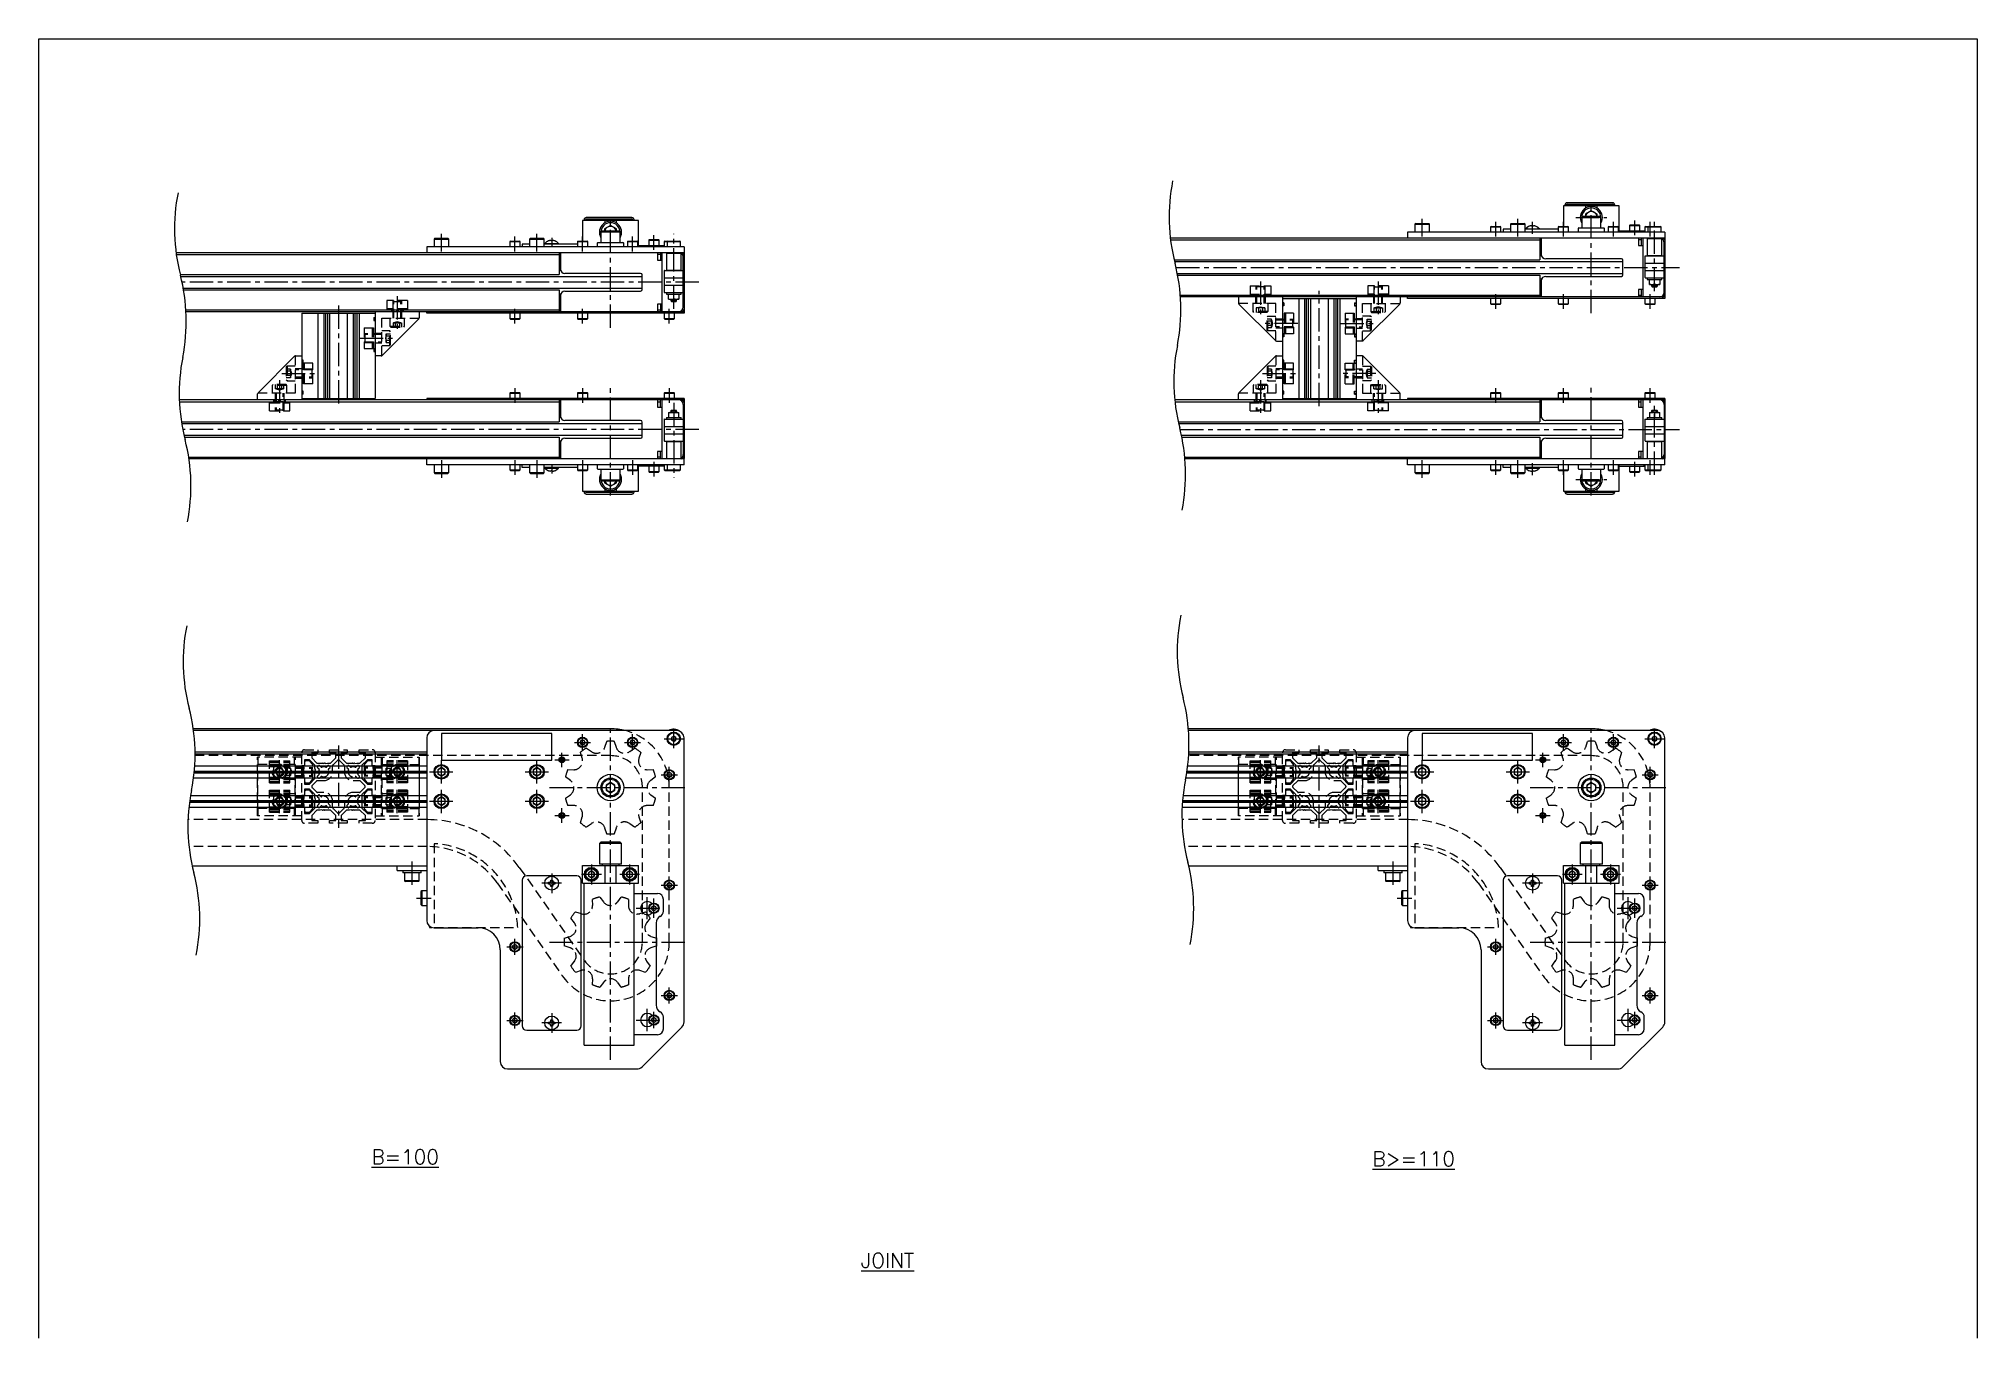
# Model space of a CAD drawing. Extents: x -3 to 4647, y -8 to 2018.
# Drawn here: x 3329 to 4647, y 1135 to 2018 of the extents above; entities that cross this region are included whole.
import ezdxf

# ---------------------------------------------------------------- set-up
doc = ezdxf.new("R2010")
doc.units = 0
doc.header["$LTSCALE"] = 0.5
doc.linetypes.add('CENTER', pattern=[50.8, 31.75, -6.35, 6.35, -6.35])
doc.linetypes.add('DASHED', pattern=[19.05, 12.7, -6.35])
for name, color, linetype in [('MSM_CENTER', 1, 'CENTER'), ('MSM_CONTINUOUS', 7, 'CONTINUOUS'), ('MSM_DASHED', 4, 'DASHED'), ('MSM_NARROW', 5, 'CONTINUOUS'), ('MSM_PART_NUMBER', 7, 'CONTINUOUS')]:
    doc.layers.add(name, color=color, linetype=linetype)
doc.styles.get("Standard").update_dxf_attribs({"font": 'txt.shx', "height": 3, "bigfont": 'bigfont.shx'})

msp = doc.modelspace()

# ---------------------------------------------------------------- texts
at = {"layer": 'MSM_PART_NUMBER'}
for s, p in [('%%UB=100', (3555.5, 1252.9)), ('%%UB>=110', (4236.1, 1251.6)), ('%%UJOINT', (3888.4, 1182.5))]:
    msp.add_text(s, height=10, dxfattribs=at).set_placement(p)

# ---------------------------------------------------------------- linework, layer by layer
at = {"layer": 'MSM_CENTER'}
for p, q in [((4385, 1831.5), (4385, 1907.5)), ((3603, 1873.5), (3603, 1885.5)), ((3668, 1873.5), (3668, 1885.5)), ((3718, 1821.5), (3718, 1897.5)), ((3761, 1834.5), (3761, 1885.5)), ((4270, 1883.5), (4270, 1895.5)), ((4320, 1883.5), (4320, 1893.5)), ((4335, 1883.5), (4335, 1895.5)), ((4345, 1885.5), (4345, 1893.6)), ((4366, 1883.5), (4366, 1893.5)), ((4374.5, 1896.5), (4395.5, 1896.5)), ((4400, 1883.5), (4400, 1893.5)), ((4414.5, 1884.5), (4414.5, 1894.5)), ((4425, 1883.5), (4425, 1893.5)), ((4428, 1846.5), (4428, 1893.5)), ((3653, 1873.5), (3653, 1883.5)), ((3678, 1882.6), (3678, 1876.5)), ((3699, 1873.5), (3699, 1883.5)), ((3733, 1873.5), (3733, 1883.5)), ((3747.5, 1874.5), (3747.5, 1884.5)), ((4102.6, 1862.5), (4445, 1862.5)), ((3778, 1852.5), (3426.6, 1852.5)), ((4160, 1853), (4160, 1829)), ((4200, 1768.3), (4200, 1846.7)), ((4240, 1853), (4240, 1829)), ((3533, 1836.7), (3533, 1768.3)), ((3573, 1843), (3573, 1819)), ((3653, 1824.5), (3653, 1834.5)), ((3699, 1824.5), (3699, 1834.5)), ((3758, 1824.5), (3758, 1834.5)), ((4320, 1834.5), (4320, 1844.5)), ((4366, 1834.5), (4366, 1844.5)), ((4425, 1834.5), (4425, 1844.5)), ((4185.5, 1824.5), (4161.7, 1824.5)), ((4214.5, 1824.5), (4238.3, 1824.5)), ((3547.5, 1814.5), (3571.3, 1814.5)), ((3493, 1786), (3493, 1762)), ((3494.5, 1790.5), (3518.3, 1790.5)), ((3653, 1780.5), (3653, 1770.5)), ((3699, 1780.5), (3699, 1770.5)), ((3718, 1707.5), (3718, 1783.5)), ((3758, 1780.5), (3758, 1770.5)), ((4160, 1786), (4160, 1762)), ((4161.5, 1790.5), (4185.3, 1790.5)), ((4238.5, 1790.5), (4214.7, 1790.5)), ((4240, 1786), (4240, 1762)), ((4320, 1770.5), (4320, 1780.5)), ((4366, 1770.5), (4366, 1780.5)), ((4385, 1707.6), (4385, 1783.6)), ((4425, 1770.5), (4425, 1780.5)), ((3761, 1770.5), (3761, 1719.5)), ((4428, 1721.5), (4428, 1768.5)), ((3778, 1752.5), (3427.1, 1752.5)), ((4105.4, 1752.5), (4445, 1752.5)), ((3603, 1731.5), (3603, 1719.5)), ((3653, 1731.5), (3653, 1721.5)), ((3668, 1731.5), (3668, 1719.5)), ((3678, 1728.5), (3678, 1722.4)), ((3699, 1731.5), (3699, 1721.5)), ((3733, 1731.5), (3733, 1721.5)), ((3747.5, 1730.5), (3747.5, 1720.5)), ((4270, 1719.5), (4270, 1731.5)), ((4320, 1721.5), (4320, 1731.5)), ((4335, 1719.5), (4335, 1731.5)), ((4345, 1721.4), (4345, 1729.5)), ((4366, 1721.5), (4366, 1731.5)), ((4400, 1721.5), (4400, 1731.5)), ((4414.5, 1720.5), (4414.5, 1730.5)), ((4425, 1721.5), (4425, 1731.5)), ((4374.5, 1718.5), (4395.5, 1718.5)), ((3699, 1534.2), (3699, 1545.2)), ((3718, 1324), (3718, 1550.5)), ((3733, 1534.2), (3733, 1545.2)), ((3761, 1535.7), (3761, 1548.7)), ((4366, 1534.2), (4366, 1545.2)), ((4385, 1324), (4385, 1550.5)), ((4400, 1534.2), (4400, 1545.2)), ((4428, 1535.7), (4428, 1548.7)), ((3533, 1537.7), (3533, 1481.7)), ((3685, 1522.8), (3685, 1532.7)), ((3693.5, 1539.7), (3704.5, 1539.7)), ((3727.5, 1539.7), (3738.5, 1539.7)), ((3754.5, 1542.2), (3767.5, 1542.2)), ((4200, 1481.7), (4200, 1537.7)), ((4352, 1522.8), (4352, 1532.7)), ((4360.5, 1539.7), (4371.5, 1539.7)), ((4394.5, 1539.7), (4405.5, 1539.7)), ((4421.5, 1542.2), (4434.5, 1542.2)), ((3501, 1519.7), (3485, 1519.7)), ((3493, 1511.7), (3493, 1527.7)), ((3581, 1519.7), (3565, 1519.7)), ((3573, 1511.7), (3573, 1527.7)), ((3595, 1519.7), (3611, 1519.7)), ((3603, 1511.7), (3603, 1527.7)), ((3660, 1519.7), (3676, 1519.7)), ((3668, 1511.7), (3668, 1527.7)), ((3680.1, 1527.8), (3690, 1527.8)), ((3752.5, 1517.7), (3763.5, 1517.7)), ((3758, 1512.2), (3758, 1523.2)), ((4168, 1519.7), (4152, 1519.7)), ((4160, 1511.7), (4160, 1527.7)), ((4248, 1519.7), (4232, 1519.7)), ((4240, 1511.7), (4240, 1527.7)), ((4262, 1519.7), (4278, 1519.7)), ((4270, 1511.7), (4270, 1527.7)), ((4327, 1519.7), (4343, 1519.7)), ((4335, 1511.7), (4335, 1527.7)), ((4347.1, 1527.8), (4357, 1527.8)), ((4419.5, 1517.7), (4430.5, 1517.7)), ((4425, 1512.2), (4425, 1523.2)), ((3493, 1491.7), (3493, 1507.7)), ((3573, 1491.7), (3573, 1507.7)), ((3603, 1491.7), (3603, 1507.7)), ((3668, 1491.7), (3668, 1507.7)), ((3676.5, 1509), (3769.5, 1509)), ((4160, 1491.7), (4160, 1507.7)), ((4240, 1491.7), (4240, 1507.7)), ((4270, 1491.7), (4270, 1507.7)), ((4335, 1491.7), (4335, 1507.7)), ((4343.5, 1509), (4436.5, 1509)), ((3501, 1499.7), (3485, 1499.7)), ((3581, 1499.7), (3565, 1499.7)), ((3595, 1499.7), (3611, 1499.7)), ((3660, 1499.7), (3676, 1499.7)), ((3680.1, 1490), (3690, 1490)), ((3685, 1485), (3685, 1494.9)), ((4168, 1499.7), (4152, 1499.7)), ((4248, 1499.7), (4232, 1499.7)), ((4262, 1499.7), (4278, 1499.7)), ((4327, 1499.7), (4343, 1499.7)), ((4347.1, 1490), (4357, 1490)), ((4352, 1485), (4352, 1494.9)), ((3583, 1458.7), (3583, 1442.1)), ((3678, 1450.7), (3678, 1437.3)), ((3705, 1456.7), (3705, 1443.2)), ((3731, 1456.7), (3731, 1443.2)), ((4250, 1458.7), (4250, 1442.1)), ((4345, 1450.7), (4345, 1437.3)), ((4372, 1456.7), (4372, 1443.2)), ((4398, 1456.7), (4398, 1443.2)), ((3684.7, 1444), (3671.3, 1444)), ((3711.8, 1450), (3698.3, 1450)), ((3737.8, 1450), (3724.3, 1450)), ((3752.5, 1442.7), (3763.5, 1442.7)), ((3758, 1437.2), (3758, 1448.2)), ((4351.7, 1444), (4338.3, 1444)), ((4378.8, 1450), (4365.3, 1450)), ((4404.8, 1450), (4391.3, 1450)), ((4419.5, 1442.7), (4430.5, 1442.7)), ((4425, 1437.2), (4425, 1448.2)), ((3586, 1433.9), (3596, 1433.9)), ((3735.5, 1427), (3754, 1427)), ((3743, 1419.5), (3743, 1434.5)), ((3747.5, 1420.5), (3747.5, 1433.5)), ((4253, 1433.9), (4263, 1433.9)), ((4402.5, 1427), (4421, 1427)), ((4410, 1419.5), (4410, 1434.5)), ((4414.5, 1420.5), (4414.5, 1433.5)), ((3647.5, 1400.7), (3658.5, 1400.7)), ((3653, 1395.2), (3653, 1406.2)), ((3676.5, 1404), (3769.5, 1404)), ((4314.5, 1400.7), (4325.5, 1400.7)), ((4320, 1395.2), (4320, 1406.2)), ((4343.5, 1404), (4436.5, 1404)), ((3758, 1362.2), (3758, 1373.2)), ((4425, 1362.2), (4425, 1373.2)), ((3743, 1343.5), (3743, 1358.5)), ((3752.5, 1367.7), (3763.5, 1367.7)), ((4410, 1343.5), (4410, 1358.5)), ((4419.5, 1367.7), (4430.5, 1367.7)), ((3647.5, 1350.7), (3658.5, 1350.7)), ((3653, 1345.2), (3653, 1356.2)), ((3684.7, 1349), (3671.3, 1349)), ((3678, 1355.7), (3678, 1342.3)), ((3735.5, 1351), (3754, 1351)), ((3747.5, 1345.5), (3747.5, 1356.5)), ((4314.5, 1350.7), (4325.5, 1350.7)), ((4320, 1345.2), (4320, 1356.2)), ((4351.7, 1349), (4338.3, 1349)), ((4345, 1355.7), (4345, 1342.3)), ((4402.5, 1351), (4421, 1351)), ((4414.5, 1345.5), (4414.5, 1356.5))]:
    msp.add_line(p, q, dxfattribs=at)
at = {"layer": 'MSM_CONTINUOUS'}
for p, q in [((4366, 1904.5), (4366, 1890.5)), ((4404, 1904.5), (4366, 1904.5)), ((4367, 1905), (4367, 1904.5)), ((4368, 1904.5), (4368, 1905)), ((4399.5, 1906.5), (4368.5, 1906.5)), ((4368.5, 1905.5), (4399.5, 1905.5)), ((4385, 1901.1), (4381, 1898.8)), ((4381, 1898.8), (4381, 1897.5)), ((4381.3, 1903), (4381.3, 1904.5)), ((4389, 1898.8), (4385, 1901.1)), ((4388.8, 1904.5), (4388.8, 1903)), ((4389, 1897.5), (4389, 1898.8)), ((4400, 1905), (4400, 1904.5)), ((4401, 1904.5), (4401, 1905)), ((4404, 1886.5), (4404, 1904.5)), ((3699, 1894.5), (3699, 1880.5)), ((3737, 1894.5), (3699, 1894.5)), ((3700, 1895), (3700, 1894.5)), ((3701, 1894.5), (3701, 1895)), ((3732.5, 1896.5), (3701.5, 1896.5)), ((3701.5, 1895.5), (3732.5, 1895.5)), ((3712.3, 1887.5), (3711.5, 1886.7)), ((3711.5, 1886.7), (3711.5, 1879.5)), ((3711.5, 1886.7), (3724.5, 1886.7)), ((3712.3, 1887.5), (3723.7, 1887.5)), ((3718, 1891.1), (3714, 1888.8)), ((3714, 1888.8), (3714, 1887.5)), ((3714.3, 1893), (3714.3, 1894.5)), ((3722, 1888.8), (3718, 1891.1)), ((3721.8, 1894.5), (3721.8, 1893)), ((3722, 1887.5), (3722, 1888.8)), ((3724.5, 1886.7), (3723.7, 1887.5)), ((3724.5, 1879.5), (3724.5, 1886.7)), ((3733, 1895), (3733, 1894.5)), ((3734, 1894.5), (3734, 1895)), ((3737, 1876.5), (3737, 1894.5)), ((4260, 1886.5), (4260, 1882.5)), ((4435, 1886.5), (4260, 1886.5)), ((4265.6, 1892.5), (4265, 1891.9)), ((4265, 1891.9), (4275, 1891.9)), ((4265, 1891.9), (4265, 1886.5)), ((4265.6, 1892.5), (4274.4, 1892.5)), ((4345, 1886.6), (4270, 1886.6)), ((4270, 1886.6), (4270, 1886.5)), ((4275, 1891.9), (4274.4, 1892.5)), ((4275, 1886.6), (4275, 1891.9)), ((4316.9, 1890.5), (4316.5, 1890.1)), ((4316.5, 1890.1), (4316.5, 1886.6)), ((4316.5, 1890.1), (4323.5, 1890.1)), ((4316.9, 1890.5), (4323.1, 1890.5)), ((4323.5, 1890.1), (4323.1, 1890.5)), ((4323.5, 1886.6), (4323.5, 1890.1)), ((4330, 1888.5), (4325, 1888.5)), ((4325, 1888.5), (4325, 1886.6)), ((4330.6, 1892.5), (4330, 1891.9)), ((4330, 1891.9), (4340, 1891.9)), ((4330, 1891.9), (4330, 1886.6)), ((4330.6, 1892.5), (4339.4, 1892.5)), ((4340, 1891.9), (4339.4, 1892.5)), ((4340, 1886.6), (4340, 1891.9)), ((4362.5, 1888.5), (4340, 1888.5)), ((4340.3, 1888.8), (4349.7, 1888.8)), ((4340.3, 1888.8), (4340.3, 1888.5)), ((4342.9, 1890.6), (4342.9, 1890.6)), ((4344.4, 1890.8), (4344.4, 1890.6)), ((4345, 1886.6), (4345, 1886.5)), ((4345.6, 1890.6), (4345.6, 1890.8)), ((4347.2, 1890.6), (4347.2, 1890.6)), ((4349.7, 1888.5), (4349.7, 1888.8)), ((4362.9, 1890.5), (4362.5, 1890.1)), ((4362.5, 1890.1), (4362.5, 1886.5)), ((4362.5, 1890.1), (4369.5, 1890.1)), ((4362.9, 1890.5), (4369.1, 1890.5)), ((4369.5, 1890.1), (4369.1, 1890.5)), ((4369.5, 1886.5), (4369.5, 1890.1)), ((4376, 1889), (4376, 1886.5)), ((4376.5, 1889.5), (4393.5, 1889.5)), ((4379.3, 1897.5), (4378.5, 1896.7)), ((4378.5, 1896.7), (4378.5, 1889.5)), ((4378.5, 1896.7), (4391.5, 1896.7)), ((4379.3, 1897.5), (4390.7, 1897.5)), ((4391.5, 1896.7), (4390.7, 1897.5)), ((4391.5, 1889.5), (4391.5, 1896.7)), ((4394, 1886.5), (4394, 1889)), ((4396.9, 1890.5), (4396.5, 1890.1)), ((4396.5, 1890.1), (4396.5, 1886.5)), ((4396.5, 1890.1), (4403.5, 1890.1)), ((4396.9, 1890.5), (4403.1, 1890.5)), ((4403.5, 1890.1), (4403.1, 1890.5)), ((4403.5, 1886.5), (4403.5, 1890.1)), ((4404, 1887.5), (4421, 1887.5)), ((4411.4, 1891.5), (4411, 1891.1)), ((4411, 1891.1), (4411, 1887.5)), ((4411, 1891.1), (4418, 1891.1)), ((4411.4, 1891.5), (4417.6, 1891.5)), ((4418, 1891.1), (4417.6, 1891.5)), ((4418, 1887.5), (4418, 1891.1)), ((4421, 1887.5), (4421, 1886.5)), ((4421.9, 1890.5), (4421.5, 1890.1)), ((4421.5, 1890.1), (4423.5, 1890.1)), ((4421.5, 1890.1), (4421.5, 1886.5)), ((4421.9, 1890.5), (4432.1, 1890.5)), ((4423.9, 1890.5), (4423.5, 1890.1)), ((4423.5, 1890.1), (4432.5, 1890.1)), ((4423.5, 1890.1), (4423.5, 1886.5)), ((4432.5, 1890.1), (4432.1, 1890.5)), ((4432.5, 1886.5), (4432.5, 1890.1)), ((4435, 1886.5), (4435, 1882.5)), ((3768, 1872.5), (3422.6, 1872.5)), ((3593, 1876.5), (3593, 1872.5)), ((3768, 1876.5), (3593, 1876.5)), ((3598.6, 1882.5), (3598, 1881.9)), ((3598, 1881.9), (3608, 1881.9)), ((3598, 1881.9), (3598, 1876.5)), ((3598.6, 1882.5), (3607.4, 1882.5)), ((3678, 1876.6), (3603, 1876.6)), ((3603, 1876.6), (3603, 1876.5)), ((3608, 1881.9), (3607.4, 1882.5)), ((3608, 1876.6), (3608, 1881.9)), ((3649.9, 1880.5), (3649.5, 1880.1)), ((3649.5, 1880.1), (3649.5, 1876.6)), ((3649.5, 1880.1), (3656.5, 1880.1)), ((3649.9, 1880.5), (3656.1, 1880.5)), ((3656.5, 1880.1), (3656.1, 1880.5)), ((3656.5, 1876.6), (3656.5, 1880.1)), ((3663, 1878.5), (3658, 1878.5)), ((3658, 1878.5), (3658, 1876.6)), ((3663.6, 1882.5), (3663, 1881.9)), ((3663, 1881.9), (3673, 1881.9)), ((3663, 1881.9), (3663, 1876.6)), ((3663.6, 1882.5), (3672.4, 1882.5)), ((3673, 1881.9), (3672.4, 1882.5)), ((3673, 1876.6), (3673, 1881.9)), ((3695.5, 1878.5), (3673, 1878.5)), ((3673.3, 1878.8), (3673.3, 1878.5)), ((3673.3, 1878.8), (3682.7, 1878.8)), ((3675.9, 1880.6), (3675.9, 1880.6)), ((3677.4, 1880.8), (3677.4, 1880.6)), ((3678, 1876.6), (3678, 1876.5)), ((3678.6, 1880.6), (3678.6, 1880.8)), ((3680.2, 1880.6), (3680.2, 1880.6)), ((3682.7, 1878.5), (3682.7, 1878.8)), ((3683, 1872.5), (3683, 1857.7)), ((3683.1, 1872.5), (3683.1, 1869.2)), ((3684, 1872.5), (3684, 1861.5)), ((3695.9, 1880.5), (3695.5, 1880.1)), ((3695.5, 1880.1), (3695.5, 1876.5)), ((3695.5, 1880.1), (3702.5, 1880.1)), ((3695.9, 1880.5), (3702.1, 1880.5)), ((3702.5, 1880.1), (3702.1, 1880.5)), ((3702.5, 1876.5), (3702.5, 1880.1)), ((3709, 1879), (3709, 1876.5)), ((3709.5, 1879.5), (3726.5, 1879.5)), ((3727, 1876.5), (3727, 1879)), ((3729.9, 1880.5), (3729.5, 1880.1)), ((3729.5, 1880.1), (3729.5, 1876.5)), ((3729.5, 1880.1), (3736.5, 1880.1)), ((3729.9, 1880.5), (3736.1, 1880.5)), ((3736.5, 1880.1), (3736.1, 1880.5)), ((3736.5, 1876.5), (3736.5, 1880.1)), ((3737, 1877.5), (3754, 1877.5)), ((3744.4, 1881.5), (3744, 1881.1)), ((3744, 1881.1), (3751, 1881.1)), ((3744, 1881.1), (3744, 1877.5)), ((3744.4, 1881.5), (3750.6, 1881.5)), ((3750, 1872.5), (3750, 1867.5)), ((3751, 1881.1), (3750.6, 1881.5)), ((3751, 1877.5), (3751, 1881.1)), ((3752, 1872.5), (3752, 1867.5)), ((3753, 1872.5), (3753, 1832.5)), ((3754, 1877.5), (3754, 1876.5)), ((3754.9, 1880.5), (3754.5, 1880.1)), ((3754.5, 1880.1), (3756.6, 1880.1)), ((3754.5, 1880.1), (3754.5, 1876.5)), ((3754.9, 1880.5), (3765.1, 1880.5)), ((3756.2, 1872.5), (3756, 1872.3)), ((3756, 1872.3), (3766, 1872.3)), ((3756, 1872.3), (3756, 1860.7)), ((3757, 1880.5), (3756.5, 1880.1)), ((3756.5, 1880.1), (3765.5, 1880.1)), ((3756.5, 1880.1), (3756.5, 1876.5)), ((3765.5, 1880.1), (3765.1, 1880.5)), ((3765.5, 1876.5), (3765.5, 1880.1)), ((3766, 1872.3), (3765.8, 1872.5)), ((3766, 1860.7), (3766, 1872.3)), ((3766.8, 1872.5), (3766.8, 1872.4)), ((3767.9, 1872.5), (3767.9, 1872.4)), ((3768, 1872.4), (3767.9, 1872.4)), ((3768, 1876.5), (3768, 1872.5)), ((3768, 1872.4), (3768, 1831.5)), ((4435, 1882.5), (4098.7, 1882.5)), ((4098.9, 1881.3), (4350, 1881.3)), ((4350, 1882.5), (4350, 1867.7)), ((4351, 1874.6), (4350, 1874.6)), ((4351, 1873.9), (4350, 1873.9)), ((4350.1, 1882.5), (4350.1, 1879.2)), ((4350.1, 1879.2), (4350.5, 1878.5)), ((4350.1, 1879.2), (4351, 1879.2)), ((4350.5, 1878.5), (4351, 1878.5)), ((4351, 1882.5), (4351, 1871.5)), ((4417, 1882.5), (4417, 1877.5)), ((4419, 1881.3), (4417, 1881.3)), ((4417, 1877.5), (4420, 1877.5)), ((4419, 1882.5), (4419, 1877.5)), ((4420, 1882.5), (4420, 1842.5)), ((4423.2, 1882.5), (4423, 1882.3)), ((4423, 1882.3), (4433, 1882.3)), ((4423, 1882.3), (4423, 1870.7)), ((4433, 1882.3), (4432.8, 1882.5)), ((4433, 1870.7), (4433, 1882.3)), ((4433.8, 1882.5), (4433.8, 1882.4)), ((4434.5, 1845.5), (4434.5, 1879.5)), ((4434.9, 1882.5), (4434.9, 1882.4)), ((4435, 1882.4), (4434.9, 1882.4)), ((4435, 1882.4), (4435, 1841.5)), ((3422.7, 1871.3), (3683, 1871.3)), ((3684, 1864.6), (3683, 1864.6)), ((3684, 1863.9), (3683, 1863.9)), ((3684.2, 1860.5), (3683, 1860.5)), ((3683.1, 1869.2), (3683.5, 1868.5)), ((3683.1, 1869.2), (3684, 1869.2)), ((3683.5, 1868.5), (3684, 1868.5)), ((3752, 1871.3), (3750, 1871.3)), ((3750, 1867.5), (3753, 1867.5)), ((3754.5, 1860.4), (3754.5, 1855.7)), ((3754.7, 1860.5), (3767.4, 1860.5)), ((3756, 1860.7), (3766, 1860.7)), ((3756, 1860.7), (3756.2, 1860.5)), ((3765.8, 1860.5), (3766, 1860.7)), ((3767.5, 1835.5), (3767.5, 1869.5)), ((4101.3, 1867.7), (4350, 1867.7)), ((4101.6, 1866.5), (4406.5, 1866.5)), ((4351.2, 1870.5), (4350, 1870.5)), ((4405.5, 1868.5), (4354, 1868.5)), ((4406.5, 1857.5), (4406.5, 1867.5)), ((4421.5, 1870.4), (4421.5, 1865.7)), ((4421.5, 1865.4), (4421.5, 1860.7)), ((4421.5, 1860.4), (4421.5, 1855.7)), ((4421.7, 1870.5), (4434.4, 1870.5)), ((4421.7, 1865.5), (4434.4, 1865.5)), ((4421.7, 1860.5), (4434.4, 1860.5)), ((4423, 1870.7), (4433, 1870.7)), ((4423, 1870.7), (4423.2, 1870.5)), ((4432.8, 1870.5), (4433, 1870.7)), ((3425.4, 1857.7), (3683, 1857.7)), ((3425.7, 1856.5), (3739.5, 1856.5)), ((3427.4, 1848.5), (3739.5, 1848.5)), ((3427.7, 1847.3), (3683, 1847.3)), ((3683, 1847.3), (3683, 1832.5)), ((3738.5, 1858.5), (3687, 1858.5)), ((3687, 1846.5), (3738.5, 1846.5)), ((3739.5, 1847.5), (3739.5, 1857.5)), ((3754.5, 1855.4), (3754.5, 1850.7)), ((3754.5, 1850.4), (3754.5, 1845.7)), ((3754.7, 1855.5), (3767.4, 1855.5)), ((3754.7, 1850.5), (3767.4, 1850.5)), ((4103.5, 1858.5), (4406.5, 1858.5)), ((4103.7, 1857.3), (4350, 1857.3)), ((4350, 1857.3), (4350, 1842.5)), ((4351.2, 1854.5), (4350, 1854.5)), ((4351, 1849.9), (4350, 1849.9)), ((4351, 1849.3), (4350, 1849.3)), ((4351, 1853.5), (4351, 1842.5)), ((4354, 1856.5), (4405.5, 1856.5)), ((4417, 1847.5), (4417, 1842.5)), ((4420, 1847.5), (4417, 1847.5)), ((4419, 1847.5), (4419, 1842.5)), ((4421.7, 1855.5), (4434.4, 1855.5)), ((4423, 1855.5), (4423, 1854.4)), ((4423, 1854.4), (4433, 1854.4)), ((4424.5, 1851), (4424.5, 1854.4)), ((4424.5, 1851), (4431.5, 1851)), ((4426, 1851), (4426, 1850)), ((4426, 1850), (4430, 1850)), ((4426, 1850), (4426.4, 1849.5)), ((4426.4, 1849.5), (4429.6, 1849.5)), ((4428, 1851.3), (4428, 1854.4)), ((4429.6, 1849.5), (4430, 1850)), ((4430, 1850), (4430, 1851)), ((4431.5, 1854.4), (4431.5, 1851)), ((4433, 1854.4), (4433, 1855.5)), ((3429.3, 1833.7), (3683, 1833.7)), ((3768, 1832.5), (3429.3, 1832.5)), ((3558, 1832.5), (3558, 1773.5)), ((3588, 1832.5), (3588, 1828.4)), ((3593, 1831.5), (3593, 1832.5)), ((3684.2, 1844.5), (3683, 1844.5)), ((3684, 1839.9), (3683, 1839.9)), ((3684, 1839.3), (3683, 1839.3)), ((3684, 1843.5), (3684, 1832.5)), ((3750, 1837.5), (3750, 1832.5)), ((3753, 1837.5), (3750, 1837.5)), ((3750, 1833.7), (3752, 1833.7)), ((3752, 1837.5), (3752, 1832.5)), ((3754.7, 1845.5), (3767.4, 1845.5)), ((3756, 1845.5), (3756, 1844.4)), ((3756, 1844.4), (3766, 1844.4)), ((3757.5, 1841), (3757.5, 1844.4)), ((3757.5, 1841), (3764.5, 1841)), ((3759, 1841), (3759, 1840)), ((3759, 1840), (3763, 1840)), ((3759, 1840), (3759.5, 1839.5)), ((3759.5, 1839.5), (3762.6, 1839.5)), ((3761, 1841.3), (3761, 1844.4)), ((3762.6, 1839.5), (3763, 1840)), ((3763, 1840), (3763, 1841)), ((3764.5, 1844.4), (3764.5, 1841)), ((3766, 1844.4), (3766, 1845.5)), ((3766.8, 1832.6), (3766.8, 1832.5)), ((4105.5, 1843.7), (4350, 1843.7)), ((4435, 1842.5), (4105.6, 1842.5)), ((4145, 1842.5), (4145, 1838.4)), ((4145.3, 1837.7), (4170.2, 1812.8)), ((4175, 1842.5), (4175, 1772.5)), ((4175, 1841.5), (4225, 1841.5)), ((4186, 1841.5), (4186, 1773.5)), ((4190, 1841.5), (4190, 1773.5)), ((4191.2, 1841.5), (4191.2, 1773.5)), ((4192.5, 1841.5), (4192.5, 1773.5)), ((4194, 1841.5), (4194, 1773.5)), ((4206, 1841.5), (4206, 1773.5)), ((4210, 1841.5), (4210, 1773.5)), ((4211.2, 1841.5), (4211.2, 1773.5)), ((4212.5, 1841.5), (4212.5, 1773.5)), ((4214, 1841.5), (4214, 1773.5)), ((4225, 1842.5), (4225, 1772.5)), ((4254.7, 1837.7), (4229.8, 1812.8)), ((4255, 1842.5), (4255, 1838.4)), ((4260, 1841.5), (4260, 1842.5)), ((4435, 1841.5), (4260, 1841.5)), ((4316.5, 1841.5), (4316.5, 1837.9)), ((4316.5, 1837.9), (4316.9, 1837.5)), ((4316.5, 1837.9), (4323.5, 1837.9)), ((4316.9, 1837.5), (4323.1, 1837.5)), ((4323.1, 1837.5), (4323.5, 1837.9)), ((4323.5, 1837.9), (4323.5, 1841.5)), ((4362.5, 1841.5), (4362.5, 1837.9)), ((4362.5, 1837.9), (4362.9, 1837.5)), ((4362.5, 1837.9), (4369.5, 1837.9)), ((4362.9, 1837.5), (4369.1, 1837.5)), ((4369.1, 1837.5), (4369.5, 1837.9)), ((4369.5, 1837.9), (4369.5, 1841.5)), ((4417, 1843.7), (4419, 1843.7)), ((4421.5, 1841.5), (4421.5, 1837.9)), ((4421.5, 1837.9), (4428.5, 1837.9)), ((4421.5, 1837.9), (4421.9, 1837.5)), ((4421.9, 1837.5), (4428.1, 1837.5)), ((4428.1, 1837.5), (4428.5, 1837.9)), ((4428.5, 1837.9), (4428.5, 1841.5)), ((4433.8, 1842.6), (4433.8, 1842.5)), ((3508, 1831.5), (3508, 1772.5)), ((3508, 1831.5), (3558, 1831.5)), ((3519, 1831.5), (3519, 1773.5)), ((3523, 1831.5), (3523, 1773.5)), ((3524.2, 1831.5), (3524.2, 1773.5)), ((3525.5, 1831.5), (3525.5, 1773.5)), ((3527, 1831.5), (3527, 1773.5)), ((3539, 1831.5), (3539, 1773.5)), ((3543, 1831.5), (3543, 1773.5)), ((3544.2, 1831.5), (3544.2, 1773.5)), ((3545.5, 1831.5), (3545.5, 1773.5)), ((3547, 1831.5), (3547, 1773.5)), ((3587.7, 1827.7), (3562.8, 1802.8)), ((3768, 1831.5), (3593, 1831.5)), ((3649.5, 1831.5), (3649.5, 1827.9)), ((3649.5, 1827.9), (3656.5, 1827.9)), ((3649.5, 1827.9), (3649.9, 1827.5)), ((3649.9, 1827.5), (3656.1, 1827.5)), ((3656.1, 1827.5), (3656.5, 1827.9)), ((3656.5, 1827.9), (3656.5, 1831.5)), ((3695.5, 1831.5), (3695.5, 1827.9)), ((3695.5, 1827.9), (3695.9, 1827.5)), ((3695.5, 1827.9), (3702.5, 1827.9)), ((3695.9, 1827.5), (3702.1, 1827.5)), ((3702.1, 1827.5), (3702.5, 1827.9)), ((3702.5, 1827.9), (3702.5, 1831.5)), ((3754.5, 1831.5), (3754.5, 1827.9)), ((3754.5, 1827.9), (3754.9, 1827.5)), ((3754.5, 1827.9), (3761.5, 1827.9)), ((3754.9, 1827.5), (3761.1, 1827.5)), ((3761.1, 1827.5), (3761.5, 1827.9)), ((3761.5, 1827.9), (3761.5, 1831.5)), ((4170.9, 1812.5), (4175, 1812.5)), ((4229.1, 1812.5), (4225, 1812.5)), ((3478.3, 1777.3), (3503.2, 1802.2)), ((3503.9, 1802.5), (3508, 1802.5)), ((3562.1, 1802.5), (3558, 1802.5)), ((4145.3, 1777.3), (4170.2, 1802.2)), ((4170.9, 1802.5), (4175, 1802.5)), ((4229.1, 1802.5), (4225, 1802.5)), ((4254.7, 1777.3), (4229.8, 1802.2)), ((3768, 1772.5), (3424.8, 1772.5)), ((3424.8, 1771.3), (3683, 1771.3)), ((3478, 1772.5), (3478, 1776.6)), ((3508, 1773.5), (3558, 1773.5)), ((3593, 1773.5), (3593, 1772.5)), ((3768, 1773.5), (3593, 1773.5)), ((3649.9, 1777.5), (3649.5, 1777.1)), ((3649.5, 1777.1), (3649.5, 1773.5)), ((3649.5, 1777.1), (3656.5, 1777.1)), ((3649.9, 1777.5), (3656.1, 1777.5)), ((3656.5, 1777.1), (3656.1, 1777.5)), ((3656.5, 1773.5), (3656.5, 1777.1)), ((3683, 1772.5), (3683, 1757.7)), ((3684, 1772.5), (3684, 1761.5)), ((3695.9, 1777.5), (3695.5, 1777.1)), ((3695.5, 1777.1), (3695.5, 1773.5)), ((3695.5, 1777.1), (3702.5, 1777.1)), ((3695.9, 1777.5), (3702.1, 1777.5)), ((3702.5, 1777.1), (3702.1, 1777.5)), ((3702.5, 1773.5), (3702.5, 1777.1)), ((3750, 1772.5), (3750, 1767.5)), ((3750, 1771.3), (3752, 1771.3)), ((3750, 1767.5), (3753, 1767.5)), ((3752, 1767.5), (3752, 1772.5)), ((3753, 1772.5), (3753, 1732.5)), ((3754.9, 1777.5), (3754.5, 1777.1)), ((3754.5, 1777.1), (3761.5, 1777.1)), ((3754.5, 1777.1), (3754.5, 1773.5)), ((3754.9, 1777.5), (3761.1, 1777.5)), ((3761.5, 1777.1), (3761.1, 1777.5)), ((3761.5, 1773.5), (3761.5, 1777.1)), ((3766.8, 1772.5), (3766.8, 1772.4)), ((3767.5, 1769.5), (3767.5, 1735.5)), ((3767.9, 1772.4), (3767.9, 1772.5)), ((3767.9, 1772.4), (3768, 1772.4)), ((3768, 1773.5), (3768, 1772.5)), ((3768, 1772.4), (3768, 1732.6)), ((4435, 1772.5), (4101.7, 1772.5)), ((4101.9, 1771.3), (4350, 1771.3)), ((4145, 1772.5), (4145, 1776.6)), ((4175, 1773.5), (4225, 1773.5)), ((4255, 1772.5), (4255, 1776.6)), ((4260, 1773.5), (4260, 1772.5)), ((4435, 1773.5), (4260, 1773.5)), ((4316.9, 1777.5), (4316.5, 1777.1)), ((4316.5, 1777.1), (4323.5, 1777.1)), ((4316.5, 1777.1), (4316.5, 1773.5)), ((4316.9, 1777.5), (4323.1, 1777.5)), ((4323.5, 1777.1), (4323.1, 1777.5)), ((4323.5, 1773.5), (4323.5, 1777.1)), ((4350, 1772.5), (4350, 1757.7)), ((4351, 1772.5), (4351, 1761.5)), ((4362.9, 1777.5), (4362.5, 1777.1)), ((4362.5, 1777.1), (4362.5, 1773.5)), ((4362.5, 1777.1), (4369.5, 1777.1)), ((4362.9, 1777.5), (4369.1, 1777.5)), ((4369.5, 1777.1), (4369.1, 1777.5)), ((4369.5, 1773.5), (4369.5, 1777.1)), ((4417, 1772.5), (4417, 1767.5)), ((4417, 1771.3), (4419, 1771.3)), ((4417, 1767.5), (4420, 1767.5)), ((4419, 1767.5), (4419, 1772.5)), ((4420, 1772.5), (4420, 1732.5)), ((4421.9, 1777.5), (4421.5, 1777.1)), ((4421.5, 1777.1), (4428.5, 1777.1)), ((4421.5, 1777.1), (4421.5, 1773.5)), ((4421.9, 1777.5), (4428.1, 1777.5)), ((4428.5, 1777.1), (4428.1, 1777.5)), ((4428.5, 1773.5), (4428.5, 1777.1)), ((4433.8, 1772.5), (4433.8, 1772.4)), ((4434.5, 1769.5), (4434.5, 1735.5)), ((4434.9, 1772.4), (4434.9, 1772.5)), ((4434.9, 1772.4), (4435, 1772.4)), ((4435, 1773.5), (4435, 1772.5)), ((4435, 1772.4), (4435, 1732.6)), ((3426.2, 1757.7), (3683, 1757.7)), ((3426.4, 1756.5), (3739.5, 1756.5)), ((3684, 1765.8), (3683, 1765.8)), ((3684, 1765.1), (3683, 1765.1)), ((3684.2, 1760.5), (3683, 1760.5)), ((3738.5, 1758.5), (3687, 1758.5)), ((3739.5, 1747.5), (3739.5, 1757.5)), ((3754.5, 1759.4), (3754.5, 1754.7)), ((3754.5, 1754.4), (3754.5, 1749.7)), ((3754.7, 1759.5), (3767.4, 1759.5)), ((3754.7, 1754.5), (3767.4, 1754.5)), ((3756, 1760.6), (3766, 1760.6)), ((3756, 1760.6), (3756, 1759.5)), ((3757.5, 1764), (3764.5, 1764)), ((3757.5, 1764), (3757.5, 1760.6)), ((3759.5, 1765.5), (3759, 1765.1)), ((3759, 1765.1), (3763, 1765.1)), ((3759, 1765.1), (3759, 1764)), ((3759.5, 1765.5), (3762.6, 1765.5)), ((3761, 1763.7), (3761, 1760.6)), ((3763, 1765.1), (3762.6, 1765.5)), ((3763, 1764), (3763, 1765.1)), ((3764.5, 1760.6), (3764.5, 1764)), ((3766, 1759.5), (3766, 1760.6)), ((4104.1, 1757.7), (4350, 1757.7)), ((4104.4, 1756.5), (4406.5, 1756.5)), ((4351, 1765.8), (4350, 1765.8)), ((4351, 1765.1), (4350, 1765.1)), ((4351.2, 1760.5), (4350, 1760.5)), ((4405.5, 1758.5), (4354, 1758.5)), ((4406.5, 1747.5), (4406.5, 1757.5)), ((4421.5, 1759.4), (4421.5, 1754.7)), ((4421.5, 1754.4), (4421.5, 1749.7)), ((4421.7, 1759.5), (4434.4, 1759.5)), ((4421.7, 1754.5), (4434.4, 1754.5)), ((4423, 1760.6), (4433, 1760.6)), ((4423, 1760.6), (4423, 1759.5)), ((4424.5, 1764), (4431.5, 1764)), ((4424.5, 1764), (4424.5, 1760.6)), ((4426.4, 1765.5), (4426, 1765.1)), ((4426, 1765.1), (4426, 1764)), ((4426, 1765.1), (4430, 1765.1)), ((4426.4, 1765.5), (4429.6, 1765.5)), ((4428, 1763.7), (4428, 1760.6)), ((4430, 1765.1), (4429.6, 1765.5)), ((4430, 1764), (4430, 1765.1)), ((4431.5, 1760.6), (4431.5, 1764)), ((4433, 1759.5), (4433, 1760.6)), ((3428, 1748.5), (3739.5, 1748.5)), ((3428.2, 1747.3), (3683, 1747.3)), ((3683, 1747.3), (3683, 1732.5)), ((3684.2, 1744.5), (3683, 1744.5)), ((3684, 1741.1), (3683, 1741.1)), ((3684, 1740.5), (3683, 1740.5)), ((3684, 1743.5), (3684, 1732.5)), ((3687, 1746.5), (3738.5, 1746.5)), ((3754.5, 1749.4), (3754.5, 1744.7)), ((3754.7, 1749.5), (3767.4, 1749.5)), ((3754.7, 1744.5), (3767.4, 1744.5)), ((3756.2, 1744.5), (3756, 1744.3)), ((3756, 1744.3), (3756, 1732.7)), ((3756, 1744.3), (3766, 1744.3)), ((3766, 1744.3), (3765.8, 1744.5)), ((3766, 1732.7), (3766, 1744.3)), ((4106.3, 1748.5), (4406.5, 1748.5)), ((4106.6, 1747.3), (4350, 1747.3)), ((4350, 1747.3), (4350, 1732.5)), ((4351.2, 1744.5), (4350, 1744.5)), ((4351, 1741.1), (4350, 1741.1)), ((4351, 1740.5), (4350, 1740.5)), ((4351, 1743.5), (4351, 1732.5)), ((4354, 1746.5), (4405.5, 1746.5)), ((4421.5, 1749.4), (4421.5, 1744.7)), ((4421.7, 1749.5), (4434.4, 1749.5)), ((4421.7, 1744.5), (4434.4, 1744.5)), ((4423.2, 1744.5), (4423, 1744.3)), ((4423, 1744.3), (4433, 1744.3)), ((4423, 1744.3), (4423, 1732.7)), ((4433, 1744.3), (4432.8, 1744.5)), ((4433, 1732.7), (4433, 1744.3)), ((3431.2, 1733.7), (3683, 1733.7)), ((3768, 1732.5), (3431.3, 1732.5)), ((3593, 1728.5), (3593, 1732.5)), ((3768, 1728.5), (3593, 1728.5)), ((3598, 1728.5), (3598, 1723.1)), ((3603, 1728.4), (3603, 1728.5)), ((3678, 1728.4), (3603, 1728.4)), ((3608, 1723.1), (3608, 1728.4)), ((3649.5, 1728.4), (3649.5, 1724.9)), ((3656.5, 1724.9), (3656.5, 1728.4)), ((3658, 1726.5), (3658, 1728.4)), ((3663, 1728.4), (3663, 1723.1)), ((3673, 1723.1), (3673, 1728.4)), ((3678, 1728.4), (3678, 1728.5)), ((3683.5, 1736.5), (3683.1, 1735.8)), ((3683.1, 1735.8), (3684, 1735.8)), ((3683.1, 1735.8), (3683.1, 1732.5)), ((3683.5, 1736.5), (3684, 1736.5)), ((3695.5, 1728.5), (3695.5, 1724.9)), ((3702.5, 1724.9), (3702.5, 1728.5)), ((3709, 1728.5), (3709, 1726)), ((3727, 1726), (3727, 1728.5)), ((3729.5, 1728.5), (3729.5, 1724.9)), ((3736.5, 1724.9), (3736.5, 1728.5)), ((3737, 1710.5), (3737, 1728.5)), ((3754, 1727.5), (3737, 1727.5)), ((3744, 1727.5), (3744, 1723.9)), ((3750, 1737.5), (3750, 1732.5)), ((3753, 1737.5), (3750, 1737.5)), ((3752, 1733.7), (3750, 1733.7)), ((3751, 1723.9), (3751, 1727.5)), ((3752, 1732.5), (3752, 1737.5)), ((3754, 1727.5), (3754, 1728.5)), ((3754.5, 1728.5), (3754.5, 1724.9)), ((3756, 1732.7), (3766, 1732.7)), ((3756, 1732.7), (3756.2, 1732.5)), ((3756.5, 1728.5), (3756.5, 1725)), ((3765.5, 1725), (3765.5, 1728.5)), ((3765.8, 1732.5), (3766, 1732.7)), ((3766.8, 1732.6), (3766.8, 1732.5)), ((3767.9, 1732.5), (3767.9, 1732.6)), ((3768, 1732.6), (3767.9, 1732.6)), ((3768, 1728.5), (3768, 1732.5)), ((4108.6, 1733.7), (4350, 1733.7)), ((4435, 1732.5), (4108.7, 1732.5)), ((4260, 1728.5), (4260, 1732.5)), ((4435, 1728.5), (4260, 1728.5)), ((4265, 1728.5), (4265, 1723.1)), ((4270, 1728.4), (4270, 1728.5)), ((4345, 1728.4), (4270, 1728.4)), ((4275, 1723.1), (4275, 1728.4)), ((4316.5, 1728.4), (4316.5, 1724.9)), ((4323.5, 1724.9), (4323.5, 1728.4)), ((4325, 1726.5), (4325, 1728.4)), ((4330, 1728.4), (4330, 1723.1)), ((4340, 1723.1), (4340, 1728.4)), ((4345, 1728.4), (4345, 1728.5)), ((4350.5, 1736.5), (4350.1, 1735.8)), ((4350.1, 1735.8), (4351, 1735.8)), ((4350.1, 1735.8), (4350.1, 1732.5)), ((4350.5, 1736.5), (4351, 1736.5)), ((4362.5, 1728.5), (4362.5, 1724.9)), ((4369.5, 1724.9), (4369.5, 1728.5)), ((4376, 1728.5), (4376, 1726)), ((4394, 1726), (4394, 1728.5)), ((4396.5, 1728.5), (4396.5, 1724.9)), ((4403.5, 1724.9), (4403.5, 1728.5)), ((4404, 1710.5), (4404, 1728.5)), ((4404, 1727.5), (4421, 1727.5)), ((4411, 1727.5), (4411, 1723.9)), ((4417, 1737.5), (4417, 1732.5)), ((4420, 1737.5), (4417, 1737.5)), ((4419, 1733.7), (4417, 1733.7)), ((4418, 1723.9), (4418, 1727.5)), ((4419, 1732.5), (4419, 1737.5)), ((4421, 1727.5), (4421, 1728.5)), ((4421.5, 1728.5), (4421.5, 1724.9)), ((4423, 1732.7), (4423.2, 1732.5)), ((4423, 1732.7), (4433, 1732.7)), ((4423.5, 1728.5), (4423.5, 1725)), ((4432.5, 1725), (4432.5, 1728.5)), ((4432.8, 1732.5), (4433, 1732.7)), ((4433.8, 1732.6), (4433.8, 1732.5)), ((4434.9, 1732.5), (4434.9, 1732.6)), ((4435, 1732.6), (4434.9, 1732.6)), ((4435, 1728.5), (4435, 1732.5)), ((3598, 1723.1), (3608, 1723.1)), ((3598, 1723.1), (3598.6, 1722.5)), ((3598.6, 1722.5), (3607.4, 1722.5)), ((3607.4, 1722.5), (3608, 1723.1)), ((3649.5, 1724.9), (3656.5, 1724.9)), ((3649.5, 1724.9), (3649.9, 1724.5)), ((3649.9, 1724.5), (3656.1, 1724.5)), ((3656.1, 1724.5), (3656.5, 1724.9)), ((3663, 1726.5), (3658, 1726.5)), ((3663, 1723.1), (3673, 1723.1)), ((3663, 1723.1), (3663.6, 1722.5)), ((3663.6, 1722.5), (3672.4, 1722.5)), ((3672.4, 1722.5), (3673, 1723.1)), ((3695.5, 1726.5), (3673, 1726.5)), ((3673.3, 1726.5), (3673.3, 1726.2)), ((3673.3, 1726.2), (3682.7, 1726.2)), ((3675.9, 1724.4), (3675.9, 1724.4)), ((3677.4, 1724.3), (3677.4, 1724.4)), ((3678.6, 1724.4), (3678.6, 1724.3)), ((3680.2, 1724.4), (3680.2, 1724.4)), ((3682.7, 1726.2), (3682.7, 1726.5)), ((3695.5, 1724.9), (3702.5, 1724.9)), ((3695.5, 1724.9), (3695.9, 1724.5)), ((3695.9, 1724.5), (3702.1, 1724.5)), ((3699, 1724.5), (3699, 1710.5)), ((3702.1, 1724.5), (3702.5, 1724.9)), ((3709.5, 1725.5), (3726.5, 1725.5)), ((3711.5, 1725.5), (3711.5, 1718.3)), ((3711.5, 1718.3), (3724.5, 1718.3)), ((3711.5, 1718.3), (3712.3, 1717.5)), ((3712.3, 1717.5), (3723.7, 1717.5)), ((3714, 1717.5), (3714, 1716.2)), ((3714, 1716.2), (3718, 1713.9)), ((3718, 1713.9), (3722, 1716.2)), ((3722, 1716.2), (3722, 1717.5)), ((3723.7, 1717.5), (3724.5, 1718.3)), ((3724.5, 1718.3), (3724.5, 1725.5)), ((3729.5, 1724.9), (3736.5, 1724.9)), ((3729.5, 1724.9), (3729.9, 1724.5)), ((3729.9, 1724.5), (3736.1, 1724.5)), ((3736.1, 1724.5), (3736.5, 1724.9)), ((3744, 1723.9), (3751, 1723.9)), ((3744, 1723.9), (3744.4, 1723.5)), ((3744.4, 1723.5), (3750.6, 1723.5)), ((3750.6, 1723.5), (3751, 1723.9)), ((3754.5, 1724.9), (3754.9, 1724.5)), ((3754.5, 1724.9), (3756.6, 1724.9)), ((3754.9, 1724.5), (3765.1, 1724.5)), ((3756.5, 1725), (3765.5, 1725)), ((3756.5, 1725), (3757, 1724.5)), ((3765.1, 1724.5), (3765.5, 1725)), ((4265, 1723.1), (4275, 1723.1)), ((4265, 1723.1), (4265.6, 1722.5)), ((4265.6, 1722.5), (4274.4, 1722.5)), ((4274.4, 1722.5), (4275, 1723.1)), ((4316.5, 1724.9), (4316.9, 1724.5)), ((4316.5, 1724.9), (4323.5, 1724.9)), ((4316.9, 1724.5), (4323.1, 1724.5)), ((4323.1, 1724.5), (4323.5, 1724.9)), ((4330, 1726.5), (4325, 1726.5)), ((4330, 1723.1), (4330.6, 1722.5)), ((4330, 1723.1), (4340, 1723.1)), ((4330.6, 1722.5), (4339.4, 1722.5)), ((4339.4, 1722.5), (4340, 1723.1)), ((4362.5, 1726.5), (4340, 1726.5)), ((4340.3, 1726.5), (4340.3, 1726.2)), ((4340.3, 1726.2), (4349.7, 1726.2)), ((4342.9, 1724.4), (4342.9, 1724.4)), ((4344.4, 1724.4), (4344.4, 1724.3)), ((4345.6, 1724.3), (4345.6, 1724.4)), ((4347.2, 1724.4), (4347.2, 1724.4)), ((4349.7, 1726.2), (4349.7, 1726.5)), ((4362.5, 1724.9), (4362.9, 1724.5)), ((4362.5, 1724.9), (4369.5, 1724.9)), ((4362.9, 1724.5), (4369.1, 1724.5)), ((4366, 1724.5), (4366, 1710.5)), ((4369.1, 1724.5), (4369.5, 1724.9)), ((4376.5, 1725.5), (4393.5, 1725.5)), ((4378.5, 1725.5), (4378.5, 1718.3)), ((4378.5, 1718.3), (4391.5, 1718.3)), ((4378.5, 1718.3), (4379.3, 1717.5)), ((4379.3, 1717.5), (4390.7, 1717.5)), ((4381, 1717.5), (4381, 1716.2)), ((4381, 1716.2), (4385, 1713.9)), ((4385, 1713.9), (4389, 1716.2)), ((4389, 1716.2), (4389, 1717.5)), ((4390.7, 1717.5), (4391.5, 1718.3)), ((4391.5, 1718.3), (4391.5, 1725.5)), ((4396.5, 1724.9), (4403.5, 1724.9)), ((4396.5, 1724.9), (4396.9, 1724.5)), ((4396.9, 1724.5), (4403.1, 1724.5)), ((4403.1, 1724.5), (4403.5, 1724.9)), ((4411, 1723.9), (4418, 1723.9)), ((4411, 1723.9), (4411.4, 1723.5)), ((4411.4, 1723.5), (4417.6, 1723.5)), ((4417.6, 1723.5), (4418, 1723.9)), ((4421.5, 1724.9), (4421.9, 1724.5)), ((4421.5, 1724.9), (4423.5, 1724.9)), ((4421.9, 1724.5), (4432.1, 1724.5)), ((4423.5, 1725), (4432.5, 1725)), ((4423.5, 1725), (4423.9, 1724.5)), ((4432.1, 1724.5), (4432.5, 1725)), ((3699, 1710.5), (3737, 1710.5)), ((3700, 1710.5), (3700, 1710)), ((3701, 1710), (3701, 1710.5)), ((3732.5, 1709.5), (3701.5, 1709.5)), ((3701.5, 1708.5), (3732.5, 1708.5)), ((3714.3, 1710.5), (3714.3, 1712)), ((3721.8, 1712), (3721.8, 1710.5)), ((3733, 1710.5), (3733, 1710)), ((3734, 1710), (3734, 1710.5)), ((4366, 1710.5), (4404, 1710.5)), ((4367, 1710.5), (4367, 1710)), ((4368, 1710), (4368, 1710.5)), ((4399.5, 1709.5), (4368.5, 1709.5)), ((4368.5, 1708.5), (4399.5, 1708.5)), ((4381.3, 1710.5), (4381.3, 1712)), ((4388.8, 1712), (4388.8, 1710.5)), ((4400, 1710.5), (4400, 1710)), ((4401, 1710), (4401, 1710.5)), ((3718, 1549), (3434.2, 1549)), ((3763, 1547.7), (3434.4, 1547.7)), ((3593, 1542.7), (3593, 1418.7)), ((3603, 1545.7), (3603, 1527.7)), ((3678, 1545.7), (3603, 1545.7)), ((3678, 1527.7), (3678, 1545.7)), ((3761, 1543.9), (3759.5, 1543)), ((3759.5, 1543), (3759.5, 1541.3)), ((3762.5, 1543), (3761, 1543.9)), ((3762.5, 1541.3), (3762.5, 1543)), ((3768, 1349.7), (3768, 1542.7)), ((4385, 1549), (4111, 1549)), ((4430, 1547.7), (4111.1, 1547.7)), ((4260, 1542.7), (4260, 1418.7)), ((4270, 1545.7), (4270, 1527.7)), ((4345, 1545.7), (4270, 1545.7)), ((4345, 1527.7), (4345, 1545.7)), ((4428, 1543.9), (4426.5, 1543)), ((4426.5, 1543), (4426.5, 1541.3)), ((4429.5, 1543), (4428, 1543.9)), ((4429.5, 1541.3), (4429.5, 1543)), ((4435, 1349.7), (4435, 1542.7)), ((3435.4, 1533.2), (3593, 1533.2)), ((3435.5, 1532), (3593, 1532)), ((3699, 1541.4), (3697.5, 1540.5)), ((3697.5, 1540.5), (3697.5, 1538.8)), ((3697.5, 1538.8), (3699, 1537.9)), ((3700.5, 1540.5), (3699, 1541.4)), ((3699, 1537.9), (3700.5, 1538.8)), ((3700.5, 1538.8), (3700.5, 1540.5)), ((3733, 1541.4), (3731.5, 1540.5)), ((3731.5, 1540.5), (3731.5, 1538.8)), ((3731.5, 1538.8), (3733, 1537.9)), ((3734.5, 1540.5), (3733, 1541.4)), ((3733, 1537.9), (3734.5, 1538.8)), ((3734.5, 1538.8), (3734.5, 1540.5)), ((3759.5, 1541.3), (3761, 1540.4)), ((3761, 1540.4), (3762.5, 1541.3)), ((4111.2, 1532), (4260, 1532)), ((4111.3, 1533.2), (4260, 1533.2)), ((4366, 1541.4), (4364.5, 1540.5)), ((4364.5, 1540.5), (4364.5, 1538.8)), ((4364.5, 1538.8), (4366, 1537.9)), ((4367.5, 1540.5), (4366, 1541.4)), ((4366, 1537.9), (4367.5, 1538.8)), ((4367.5, 1538.8), (4367.5, 1540.5)), ((4400, 1541.4), (4398.5, 1540.5)), ((4398.5, 1540.5), (4398.5, 1538.8)), ((4398.5, 1538.8), (4400, 1537.9)), ((4401.5, 1540.5), (4400, 1541.4)), ((4400, 1537.9), (4401.5, 1538.8)), ((4401.5, 1538.8), (4401.5, 1540.5)), ((4426.5, 1541.3), (4428, 1540.4)), ((4428, 1540.4), (4429.5, 1541.3)), ((3434.9, 1519.7), (3593, 1519.7)), ((3434.9, 1519.1), (3593, 1519.1)), ((3435, 1520.2), (3593, 1520.2)), ((3435.2, 1523.7), (3593, 1523.7)), ((3603, 1522.6), (3600.5, 1521.1)), ((3600.5, 1521.1), (3600.5, 1518.2)), ((3600.5, 1518.2), (3603, 1516.8)), ((3603, 1527.7), (3678, 1527.7)), ((3605.5, 1521.1), (3603, 1522.6)), ((3603, 1516.8), (3605.5, 1518.2)), ((3605.5, 1518.2), (3605.5, 1521.1)), ((3668, 1522.6), (3665.5, 1521.1)), ((3665.5, 1521.1), (3665.5, 1518.2)), ((3665.5, 1518.2), (3668, 1516.8)), ((3670.5, 1521.1), (3668, 1522.6)), ((3668, 1516.8), (3670.5, 1518.2)), ((3670.5, 1518.2), (3670.5, 1521.1)), ((3758, 1519.4), (3756.5, 1518.5)), ((3756.5, 1518.5), (3756.5, 1516.8)), ((3756.5, 1516.8), (3758, 1515.9)), ((3759.5, 1518.5), (3758, 1519.4)), ((3758, 1515.9), (3759.5, 1516.8)), ((3759.5, 1516.8), (3759.5, 1518.5)), ((4109.8, 1519.1), (4260, 1519.1)), ((4109.9, 1519.7), (4260, 1519.7)), ((4110, 1520.2), (4260, 1520.2)), ((4110.5, 1523.7), (4260, 1523.7)), ((4270, 1522.6), (4267.5, 1521.1)), ((4267.5, 1521.1), (4267.5, 1518.2)), ((4267.5, 1518.2), (4270, 1516.8)), ((4270, 1527.7), (4345, 1527.7)), ((4272.5, 1521.1), (4270, 1522.6)), ((4270, 1516.8), (4272.5, 1518.2)), ((4272.5, 1518.2), (4272.5, 1521.1)), ((4335, 1522.6), (4332.5, 1521.1)), ((4332.5, 1521.1), (4332.5, 1518.2)), ((4332.5, 1518.2), (4335, 1516.8)), ((4337.5, 1521.1), (4335, 1522.6)), ((4335, 1516.8), (4337.5, 1518.2)), ((4337.5, 1518.2), (4337.5, 1521.1)), ((4425, 1519.4), (4423.5, 1518.5)), ((4423.5, 1518.5), (4423.5, 1516.8)), ((4423.5, 1516.8), (4425, 1515.9)), ((4426.5, 1518.5), (4425, 1519.4)), ((4425, 1515.9), (4426.5, 1516.8)), ((4426.5, 1516.8), (4426.5, 1518.5)), ((3432.4, 1503.7), (3593, 1503.7)), ((3434.5, 1515.7), (3593, 1515.7)), ((3718, 1512.4), (3715, 1510.7)), ((3715, 1510.7), (3715, 1507.2)), ((3715, 1507.2), (3718, 1505.5)), ((3721, 1510.7), (3718, 1512.4)), ((3718, 1505.5), (3721, 1507.2)), ((3721, 1507.2), (3721, 1510.7)), ((4107.3, 1503.7), (4260, 1503.7)), ((4109.2, 1515.7), (4260, 1515.7)), ((4385, 1512.4), (4382, 1510.7)), ((4382, 1510.7), (4382, 1507.2)), ((4382, 1507.2), (4385, 1505.5)), ((4388, 1510.7), (4385, 1512.4)), ((4385, 1505.5), (4388, 1507.2)), ((4388, 1507.2), (4388, 1510.7)), ((3431.3, 1495.7), (3593, 1495.7)), ((3431.8, 1499.7), (3593, 1499.7)), ((3431.8, 1499.1), (3593, 1499.1)), ((3431.9, 1500.2), (3593, 1500.2)), ((3603, 1502.6), (3600.5, 1501.1)), ((3600.5, 1501.1), (3600.5, 1498.2)), ((3600.5, 1498.2), (3603, 1496.8)), ((3605.5, 1501.1), (3603, 1502.6)), ((3603, 1496.8), (3605.5, 1498.2)), ((3605.5, 1498.2), (3605.5, 1501.1)), ((3668, 1502.6), (3665.5, 1501.1)), ((3665.5, 1501.1), (3665.5, 1498.2)), ((3665.5, 1498.2), (3668, 1496.8)), ((3670.5, 1501.1), (3668, 1502.6)), ((3668, 1496.8), (3670.5, 1498.2)), ((3670.5, 1498.2), (3670.5, 1501.1)), ((4106.7, 1495.7), (4260, 1495.7)), ((4106.9, 1499.1), (4260, 1499.1)), ((4107, 1500.2), (4260, 1500.2)), ((4107, 1499.7), (4260, 1499.7)), ((4270, 1502.6), (4267.5, 1501.1)), ((4267.5, 1501.1), (4267.5, 1498.2)), ((4267.5, 1498.2), (4270, 1496.8)), ((4272.5, 1501.1), (4270, 1502.6)), ((4270, 1496.8), (4272.5, 1498.2)), ((4272.5, 1498.2), (4272.5, 1501.1)), ((4335, 1502.6), (4332.5, 1501.1)), ((4332.5, 1501.1), (4332.5, 1498.2)), ((4332.5, 1498.2), (4335, 1496.8)), ((4337.5, 1501.1), (4335, 1502.6)), ((4335, 1496.8), (4337.5, 1498.2)), ((4337.5, 1498.2), (4337.5, 1501.1)), ((3711.5, 1472), (3710.5, 1471)), ((3710.5, 1471), (3710.5, 1457)), ((3725.5, 1471), (3710.5, 1471)), ((3724.5, 1472), (3711.5, 1472)), ((3725.5, 1471), (3724.5, 1472)), ((3725.5, 1457), (3725.5, 1471)), ((4378.5, 1472), (4377.5, 1471)), ((4377.5, 1471), (4377.5, 1457)), ((4392.5, 1471), (4377.5, 1471)), ((4391.5, 1472), (4378.5, 1472)), ((4392.5, 1471), (4391.5, 1472)), ((4392.5, 1457), (4392.5, 1471)), ((3433.6, 1455.7), (3593, 1455.7)), ((3573, 1452.7), (3573, 1455.7)), ((3573, 1452.7), (3593, 1452.7)), ((3576.8, 1452.7), (3576.8, 1451.1)), ((3589.3, 1451.1), (3576.8, 1451.1)), ((3578, 1451.1), (3578, 1445.7)), ((3588, 1445.7), (3588, 1451.1)), ((3589.3, 1451.1), (3589.3, 1452.7)), ((3699, 1456), (3737, 1456)), ((3699, 1444), (3699, 1456)), ((3705, 1452.3), (3703, 1451.1)), ((3703, 1451.1), (3703, 1448.8)), ((3707, 1451.1), (3705, 1452.3)), ((3707, 1448.8), (3707, 1451.1)), ((3725.5, 1457), (3710.5, 1457)), ((3712.3, 1457), (3712.3, 1456)), ((3714.3, 1444), (3714.3, 1456)), ((3721.8, 1444), (3721.8, 1456)), ((3723.8, 1456), (3723.8, 1457)), ((3731, 1452.3), (3729, 1451.1)), ((3729, 1451.1), (3729, 1448.8)), ((3733, 1451.1), (3731, 1452.3)), ((3733, 1448.8), (3733, 1451.1)), ((3737, 1444), (3737, 1456)), ((4111.2, 1455.7), (4260, 1455.7)), ((4240, 1452.7), (4240, 1455.7)), ((4240, 1452.7), (4260, 1452.7)), ((4243.8, 1452.7), (4243.8, 1451.1)), ((4256.3, 1451.1), (4243.8, 1451.1)), ((4245, 1451.1), (4245, 1445.7)), ((4255, 1445.7), (4255, 1451.1)), ((4256.3, 1451.1), (4256.3, 1452.7)), ((4366, 1456), (4404, 1456)), ((4366, 1444), (4366, 1456)), ((4372, 1452.3), (4370, 1451.1)), ((4370, 1451.1), (4370, 1448.8)), ((4374, 1451.1), (4372, 1452.3)), ((4374, 1448.8), (4374, 1451.1)), ((4392.5, 1457), (4377.5, 1457)), ((4379.3, 1457), (4379.3, 1456)), ((4381.3, 1444), (4381.3, 1456)), ((4388.8, 1444), (4388.8, 1456)), ((4390.8, 1456), (4390.8, 1457)), ((4398, 1452.3), (4396, 1451.1)), ((4396, 1451.1), (4396, 1448.8)), ((4400, 1451.1), (4398, 1452.3)), ((4400, 1448.8), (4400, 1451.1)), ((4404, 1444), (4404, 1456)), ((3578, 1445.7), (3578.6, 1445.1)), ((3588, 1445.7), (3578, 1445.7)), ((3587.4, 1445.1), (3578.6, 1445.1)), ((3587.4, 1445.1), (3588, 1445.7)), ((3589.6, 1438.9), (3589, 1438.3)), ((3589, 1438.3), (3589, 1429.5)), ((3593, 1438.9), (3589.6, 1438.9)), ((3589.6, 1438.9), (3589.6, 1428.9)), ((3658, 1446), (3658, 1347)), ((3695, 1449), (3661, 1449)), ((3675.9, 1443.3), (3675.9, 1444.6)), ((3675.9, 1444.6), (3676.5, 1444.6)), ((3676.5, 1443.3), (3675.9, 1443.3)), ((3677.4, 1446.1), (3678.6, 1446.1)), ((3677.4, 1445.5), (3677.4, 1446.1)), ((3677.4, 1441.8), (3677.4, 1442.4)), ((3678.6, 1441.8), (3677.4, 1441.8)), ((3678.6, 1446.1), (3678.6, 1445.5)), ((3678.6, 1442.4), (3678.6, 1441.8)), ((3679.6, 1444.6), (3680.2, 1444.6)), ((3680.2, 1443.3), (3679.6, 1443.3)), ((3680.2, 1444.6), (3680.2, 1443.3)), ((3698, 1347), (3698, 1446)), ((3699, 1444), (3737, 1444)), ((3700, 1334), (3700, 1444)), ((3703, 1448.8), (3705, 1447.7)), ((3705, 1447.7), (3707, 1448.8)), ((3729, 1448.8), (3731, 1447.7)), ((3731, 1447.7), (3733, 1448.8)), ((3734, 1334), (3734, 1444)), ((3734, 1437), (3750, 1437)), ((3758, 1444.4), (3756.5, 1443.5)), ((3756.5, 1443.5), (3756.5, 1441.8)), ((3756.5, 1441.8), (3758, 1440.9)), ((3759.5, 1443.5), (3758, 1444.4)), ((3758, 1440.9), (3759.5, 1441.8)), ((3759.5, 1441.8), (3759.5, 1443.5)), ((4245, 1445.7), (4245.6, 1445.1)), ((4255, 1445.7), (4245, 1445.7)), ((4254.4, 1445.1), (4245.6, 1445.1)), ((4254.4, 1445.1), (4255, 1445.7)), ((4256.6, 1438.9), (4256, 1438.3)), ((4256, 1438.3), (4256, 1429.5)), ((4260, 1438.9), (4256.6, 1438.9)), ((4256.6, 1438.9), (4256.6, 1428.9)), ((4325, 1446), (4325, 1347)), ((4362, 1449), (4328, 1449)), ((4342.9, 1443.3), (4342.9, 1444.6)), ((4342.9, 1444.6), (4343.5, 1444.6)), ((4343.5, 1443.3), (4342.9, 1443.3)), ((4344.4, 1446.1), (4345.6, 1446.1)), ((4344.4, 1445.5), (4344.4, 1446.1)), ((4344.4, 1441.8), (4344.4, 1442.4)), ((4345.6, 1441.8), (4344.4, 1441.8)), ((4345.6, 1446.1), (4345.6, 1445.5)), ((4345.6, 1442.4), (4345.6, 1441.8)), ((4346.6, 1444.6), (4347.2, 1444.6)), ((4347.2, 1443.3), (4346.6, 1443.3)), ((4347.2, 1444.6), (4347.2, 1443.3)), ((4365, 1347), (4365, 1446)), ((4366, 1444), (4404, 1444)), ((4367, 1334), (4367, 1444)), ((4370, 1448.8), (4372, 1447.7)), ((4372, 1447.7), (4374, 1448.8)), ((4396, 1448.8), (4398, 1447.7)), ((4398, 1447.7), (4400, 1448.8)), ((4401, 1334), (4401, 1444)), ((4401, 1437), (4417, 1437)), ((4425, 1444.4), (4423.5, 1443.5)), ((4423.5, 1443.5), (4423.5, 1441.8)), ((4423.5, 1441.8), (4425, 1440.9)), ((4426.5, 1443.5), (4425, 1444.4)), ((4425, 1440.9), (4426.5, 1441.8)), ((4426.5, 1441.8), (4426.5, 1443.5)), ((3589, 1429.5), (3589.6, 1428.9)), ((3589.6, 1428.9), (3593, 1428.9)), ((3747.5, 1428.7), (3746, 1427.8)), ((3746, 1427.8), (3746, 1426.1)), ((3746, 1426.1), (3747.5, 1425.2)), ((3749, 1427.8), (3747.5, 1428.7)), ((3747.5, 1425.2), (3749, 1426.1)), ((3749, 1426.1), (3749, 1427.8)), ((3754, 1425), (3754, 1433)), ((4256, 1429.5), (4256.6, 1428.9)), ((4256.6, 1428.9), (4260, 1428.9)), ((4414.5, 1428.7), (4413, 1427.8)), ((4413, 1427.8), (4413, 1426.1)), ((4413, 1426.1), (4414.5, 1425.2)), ((4416, 1427.8), (4414.5, 1428.7)), ((4414.5, 1425.2), (4416, 1426.1)), ((4416, 1426.1), (4416, 1427.8)), ((4421, 1425), (4421, 1433)), ((3595, 1414.7), (3595, 1413.9)), ((3595, 1413.9), (3596.6, 1413.9)), ((3598, 1413.7), (3628, 1413.7)), ((3749, 1417), (3749, 1361)), ((4262, 1414.7), (4262, 1413.9)), ((4262, 1413.9), (4263.6, 1413.9)), ((4265, 1413.7), (4295, 1413.7)), ((4416, 1417), (4416, 1361)), ((3643, 1398.7), (3643, 1322.7)), ((3653, 1402.4), (3651.5, 1401.5)), ((3651.5, 1401.5), (3651.5, 1399.8)), ((3651.5, 1399.8), (3653, 1398.9)), ((3654.5, 1401.5), (3653, 1402.4)), ((3653, 1398.9), (3654.5, 1399.8)), ((3654.5, 1399.8), (3654.5, 1401.5)), ((4310, 1398.7), (4310, 1322.7)), ((4320, 1402.4), (4318.5, 1401.5)), ((4318.5, 1401.5), (4318.5, 1399.8)), ((4318.5, 1399.8), (4320, 1398.9)), ((4321.5, 1401.5), (4320, 1402.4)), ((4320, 1398.9), (4321.5, 1399.8)), ((4321.5, 1399.8), (4321.5, 1401.5)), ((3758, 1369.4), (3756.5, 1368.5)), ((3756.5, 1368.5), (3756.5, 1366.8)), ((3756.5, 1366.8), (3758, 1365.9)), ((3759.5, 1368.5), (3758, 1369.4)), ((3758, 1365.9), (3759.5, 1366.8)), ((3759.5, 1366.8), (3759.5, 1368.5)), ((4425, 1369.4), (4423.5, 1368.5)), ((4423.5, 1368.5), (4423.5, 1366.8)), ((4423.5, 1366.8), (4425, 1365.9)), ((4426.5, 1368.5), (4425, 1369.4)), ((4425, 1365.9), (4426.5, 1366.8)), ((4426.5, 1366.8), (4426.5, 1368.5)), ((3653, 1352.4), (3651.5, 1351.5)), ((3651.5, 1351.5), (3651.5, 1349.8)), ((3651.5, 1349.8), (3653, 1348.9)), ((3654.5, 1351.5), (3653, 1352.4)), ((3653, 1348.9), (3654.5, 1349.8)), ((3654.5, 1349.8), (3654.5, 1351.5)), ((3675.9, 1348.3), (3675.9, 1349.6)), ((3675.9, 1349.6), (3676.5, 1349.6)), ((3676.5, 1348.3), (3675.9, 1348.3)), ((3677.4, 1351.1), (3678.6, 1351.1)), ((3677.4, 1350.5), (3677.4, 1351.1)), ((3677.4, 1346.8), (3677.4, 1347.4)), ((3678.6, 1346.8), (3677.4, 1346.8)), ((3678.6, 1351.1), (3678.6, 1350.5)), ((3678.6, 1347.4), (3678.6, 1346.8)), ((3679.6, 1349.6), (3680.2, 1349.6)), ((3680.2, 1348.3), (3679.6, 1348.3)), ((3680.2, 1349.6), (3680.2, 1348.3)), ((3739.5, 1319.1), (3766.6, 1346.2)), ((3747.5, 1352.7), (3746, 1351.8)), ((3746, 1351.8), (3746, 1350.1)), ((3746, 1350.1), (3747.5, 1349.2)), ((3749, 1351.8), (3747.5, 1352.7)), ((3747.5, 1349.2), (3749, 1350.1)), ((3749, 1350.1), (3749, 1351.8)), ((3754, 1345), (3754, 1352.9)), ((4320, 1352.4), (4318.5, 1351.5)), ((4318.5, 1351.5), (4318.5, 1349.8)), ((4318.5, 1349.8), (4320, 1348.9)), ((4321.5, 1351.5), (4320, 1352.4)), ((4320, 1348.9), (4321.5, 1349.8)), ((4321.5, 1349.8), (4321.5, 1351.5)), ((4342.9, 1348.3), (4342.9, 1349.6)), ((4342.9, 1349.6), (4343.5, 1349.6)), ((4343.5, 1348.3), (4342.9, 1348.3)), ((4344.4, 1351.1), (4345.6, 1351.1)), ((4344.4, 1350.5), (4344.4, 1351.1)), ((4344.4, 1346.8), (4344.4, 1347.4)), ((4345.6, 1346.8), (4344.4, 1346.8)), ((4345.6, 1351.1), (4345.6, 1350.5)), ((4345.6, 1347.4), (4345.6, 1346.8)), ((4346.6, 1349.6), (4347.2, 1349.6)), ((4347.2, 1348.3), (4346.6, 1348.3)), ((4347.2, 1349.6), (4347.2, 1348.3)), ((4406.5, 1319.1), (4433.6, 1346.2)), ((4414.5, 1352.7), (4413, 1351.8)), ((4413, 1351.8), (4413, 1350.1)), ((4413, 1350.1), (4414.5, 1349.2)), ((4416, 1351.8), (4414.5, 1352.7)), ((4414.5, 1349.2), (4416, 1350.1)), ((4416, 1350.1), (4416, 1351.8)), ((4421, 1345), (4421, 1352.9)), ((3661, 1344), (3695, 1344)), ((3700, 1334), (3734, 1334)), ((3750, 1341), (3734, 1341)), ((4328, 1344), (4362, 1344)), ((4367, 1334), (4401, 1334)), ((4417, 1341), (4401, 1341)), ((3648, 1317.7), (3735.9, 1317.7)), ((4315, 1317.7), (4402.9, 1317.7))]:
    msp.add_line(p, q, dxfattribs=at)
for centre, radius in [((3699, 1539.7), 3.5), ((3699, 1539.7), 3.1), ((3733, 1539.7), 3.5), ((3733, 1539.7), 3.1), ((3761, 1542.2), 4.5), ((3761, 1542.2), 4.07), ((3761, 1542.2), 1.5), ((4366, 1539.7), 3.5), ((4366, 1539.7), 3.1), ((4400, 1539.7), 3.5), ((4400, 1539.7), 3.1), ((4428, 1542.2), 4.5), ((4428, 1542.2), 4.07), ((4428, 1542.2), 1.5), ((3685, 1527.8), 1.95), ((3685, 1527.8), 1.55), ((3699, 1539.7), 1.5), ((3733, 1539.7), 1.5), ((4352, 1527.8), 1.95), ((4352, 1527.8), 1.55), ((4366, 1539.7), 1.5), ((4400, 1539.7), 1.5), ((3603, 1519.7), 5), ((3603, 1519.7), 4.4), ((3603, 1519.7), 2.5), ((3668, 1519.7), 5), ((3668, 1519.7), 4.4), ((3668, 1519.7), 2.5), ((3685, 1527.8), 1.2), ((3718, 1509), 9), ((3758, 1517.7), 3.5), ((3758, 1517.7), 3.1), ((3758, 1517.7), 1.5), ((4270, 1519.7), 5), ((4270, 1519.7), 4.4), ((4270, 1519.7), 2.5), ((4335, 1519.7), 5), ((4335, 1519.7), 4.4), ((4335, 1519.7), 2.5), ((4352, 1527.8), 1.2), ((4385, 1509), 9), ((4425, 1517.7), 3.5), ((4425, 1517.7), 3.1), ((4425, 1517.7), 1.5), ((3603, 1499.7), 5), ((3603, 1499.7), 4.4), ((3668, 1499.7), 5), ((3668, 1499.7), 4.4), ((3718, 1509), 6.5), ((3718, 1509), 5.7), ((3718, 1509), 3), ((4270, 1499.7), 5), ((4270, 1499.7), 4.4), ((4335, 1499.7), 5), ((4335, 1499.7), 4.4), ((4385, 1509), 6.5), ((4385, 1509), 5.7), ((4385, 1509), 3), ((3603, 1499.7), 2.5), ((3668, 1499.7), 2.5), ((3685, 1490), 1.95), ((3685, 1490), 1.55), ((3685, 1490), 1.2), ((4270, 1499.7), 2.5), ((4335, 1499.7), 2.5), ((4352, 1490), 1.95), ((4352, 1490), 1.55), ((4352, 1490), 1.2), ((3705, 1450), 4.75), ((3705, 1450), 4.25), ((3705, 1450), 3.75), ((3705, 1450), 2), ((3731, 1450), 4.75), ((3731, 1450), 4.25), ((3731, 1450), 3.75), ((3731, 1450), 2), ((4372, 1450), 4.75), ((4372, 1450), 4.25), ((4372, 1450), 3.75), ((4372, 1450), 2), ((4398, 1450), 4.75), ((4398, 1450), 4.25), ((4398, 1450), 3.75), ((4398, 1450), 2), ((3678, 1444), 4.7), ((3758, 1442.7), 3.5), ((3758, 1442.7), 3.1), ((3758, 1442.7), 1.5), ((4345, 1444), 4.7), ((4425, 1442.7), 3.5), ((4425, 1442.7), 3.1), ((4425, 1442.7), 1.5), ((3747.5, 1427), 3.5), ((3747.5, 1427), 3.1), ((3747.5, 1427), 1.5), ((4414.5, 1427), 3.5), ((4414.5, 1427), 3.1), ((4414.5, 1427), 1.5), ((3653, 1400.7), 3.5), ((3653, 1400.7), 3.1), ((3653, 1400.7), 1.5), ((4320, 1400.7), 3.5), ((4320, 1400.7), 3.1), ((4320, 1400.7), 1.5), ((3758, 1367.7), 3.5), ((4425, 1367.7), 3.5), ((3758, 1367.7), 3.1), ((3758, 1367.7), 1.5), ((4425, 1367.7), 3.1), ((4425, 1367.7), 1.5), ((3653, 1350.7), 3.5), ((3653, 1350.7), 3.1), ((3653, 1350.7), 1.5), ((3678, 1349), 4.7), ((3747.5, 1351), 3.5), ((3747.5, 1351), 3.1), ((3747.5, 1351), 1.5), ((4320, 1350.7), 3.5), ((4320, 1350.7), 3.1), ((4320, 1350.7), 1.5), ((4345, 1349), 4.7), ((4414.5, 1351), 3.5), ((4414.5, 1351), 3.1), ((4414.5, 1351), 1.5)]:
    msp.add_circle(centre, radius, dxfattribs=at)
for centre, radius, start, end in [((4368.5, 1905), 1.5, 90, 180), ((4368.5, 1905), 0.5, 90, 180), ((4385, 1896.5), 7.5, 330.0736, 209.9264), ((4385, 1896.5), 6.5, 1.7912, 178.2088), ((4385, 1896.5), 4, 13.6512, 165.5225), ((4399.5, 1905), 1.5, 0, 90), ((4399.5, 1905), 0.5, 0, 90), ((3701.5, 1895), 1.5, 90, 180), ((3701.5, 1895), 0.5, 90, 180), ((3718, 1886.5), 7.5, 330.0736, 209.9264), ((3718, 1886.5), 6.5, 1.7912, 178.2088), ((3718, 1886.5), 4, 13.6512, 165.5225), ((3732.5, 1895), 1.5, 0, 90), ((3732.5, 1895), 0.5, 0, 90), ((4345, 1884.9), 6.1, 110.6378, 140.3981), ((4345, 1884.9), 6.07, 104.9464, 110.752), ((4344, 1889.1), 1.76, 82.3537, 109.2966), ((4344.1, 1890.5), 0.457, 46.4155, 65.0801), ((4345, 1884.9), 5.71, 83.7144, 96.2856), ((4346, 1890.5), 0.457, 114.9199, 133.5845), ((4346, 1889.1), 1.76, 70.7034, 97.6463), ((4345, 1884.9), 6.07, 69.248, 75.0536), ((4345, 1884.9), 6.1, 39.6019, 69.3622), ((4376.5, 1889), 0.5, 90, 180), ((4393.5, 1889), 0.5, 0, 90), ((3678, 1874.9), 6.1, 110.6378, 140.3981), ((3678, 1874.9), 6.07, 104.9464, 110.752), ((3677.1, 1879), 1.92, 86.365, 108.9637), ((3677.2, 1880.6), 0.303, 41.6072, 84.1831), ((3678, 1874.9), 5.71, 83.7144, 96.2856), ((3678.8, 1880.6), 0.246, 98.8781, 143.3804), ((3678.9, 1878.8), 2.08, 72.0359, 93.8615), ((3678, 1874.9), 6.07, 69.248, 75.0536), ((3678, 1874.9), 6.1, 39.6019, 69.3622), ((3709.5, 1879), 0.5, 90, 180), ((3726.5, 1879), 0.5, 0, 90), ((3764.5, 1869.5), 3, 0, 60), ((3766.3, 1870.8), 1.7, 0, 90), ((4431.5, 1879.5), 3, 0, 60), ((4433.3, 1880.8), 1.7, 0, 90), ((3687, 1861.5), 3, 180, 270), ((3754.7, 1860.4), 0.15, 90, 180), ((3767.4, 1860.4), 0.15, 0, 90), ((4354, 1871.5), 3, 180, 270), ((4405.5, 1867.5), 1, 0, 90), ((4421.7, 1870.4), 0.15, 90, 180), ((4421.7, 1865.7), 0.15, 180, 270), ((4421.7, 1865.4), 0.15, 90, 180), ((4421.7, 1860.7), 0.15, 180, 270), ((4421.7, 1860.4), 0.15, 90, 180), ((4434.4, 1870.4), 0.15, 0, 90), ((4434.4, 1865.7), 0.15, 270, 0), ((4434.4, 1865.4), 0.15, 0, 90), ((4434.4, 1860.7), 0.15, 270, 0), ((4434.4, 1860.4), 0.15, 0, 90), ((3687, 1843.5), 3, 90, 180), ((3738.5, 1857.5), 1, 0, 90), ((3738.5, 1847.5), 1, 270, 0), ((3754.7, 1855.7), 0.15, 180, 270), ((3754.7, 1855.4), 0.15, 90, 180), ((3754.7, 1850.7), 0.15, 180, 270), ((3754.7, 1850.4), 0.15, 90, 180), ((3754.7, 1845.7), 0.15, 180, 270), ((3767.4, 1855.7), 0.15, 270, 0), ((3767.4, 1855.4), 0.15, 0, 90), ((3767.4, 1850.7), 0.15, 270, 0), ((3767.4, 1850.4), 0.15, 0, 90), ((3767.4, 1845.7), 0.15, 270, 0), ((4354, 1853.5), 3, 90, 180), ((4405.5, 1857.5), 1, 270, 0), ((4421.7, 1855.7), 0.15, 180, 270), ((4426.3, 1856.1), 5.07, 249.8205, 290.1795), ((4429.8, 1856.1), 5.05, 249.7438, 290.2562), ((4434.4, 1855.7), 0.15, 270, 0), ((3759.3, 1846.1), 5.07, 249.8205, 290.1795), ((3762.8, 1846.1), 5.05, 249.7438, 290.2562), ((3764.5, 1835.5), 3, 270, 0), ((3766.3, 1834.2), 1.7, 270, 0), ((4146, 1838.4), 1, 180, 225), ((4254, 1838.4), 1, 315, 0), ((4431.5, 1845.5), 3, 270, 0), ((4433.3, 1844.2), 1.7, 270, 0), ((3587, 1828.4), 1, 315, 0), ((4170.9, 1813.5), 1, 225, 270), ((4229.1, 1813.5), 1, 270, 315), ((3503.9, 1801.5), 1, 90, 135), ((3562.1, 1803.5), 1, 270, 315), ((4170.9, 1801.5), 1, 90, 135), ((4229.1, 1801.5), 1, 45, 90), ((3479, 1776.6), 1, 135, 180), ((3764.5, 1769.5), 3, 0, 90), ((3766.3, 1770.8), 1.7, 0, 90), ((4146, 1776.6), 1, 135, 180), ((4254, 1776.6), 1, 0, 45), ((4431.5, 1769.5), 3, 0, 90), ((4433.3, 1770.8), 1.7, 0, 90), ((3687, 1761.5), 3, 180, 270), ((3738.5, 1757.5), 1, 0, 90), ((3754.7, 1759.4), 0.15, 90, 180), ((3754.7, 1754.7), 0.15, 180, 270), ((3754.7, 1754.4), 0.15, 90, 180), ((3759.3, 1759), 5.06, 69.7735, 110.2265), ((3762.8, 1759), 5.06, 69.7735, 110.2265), ((3767.4, 1759.4), 0.15, 0, 90), ((3767.4, 1754.7), 0.15, 270, 0), ((3767.4, 1754.4), 0.15, 0, 90), ((4354, 1761.5), 3, 180, 270), ((4405.5, 1757.5), 1, 0, 90), ((4421.7, 1759.4), 0.15, 90, 180), ((4421.7, 1754.7), 0.15, 180, 270), ((4421.7, 1754.4), 0.15, 90, 180), ((4426.3, 1759), 5.05, 69.7438, 110.2562), ((4429.8, 1758.9), 5.07, 69.8205, 110.1795), ((4434.4, 1759.4), 0.15, 0, 90), ((4434.4, 1754.7), 0.15, 270, 0), ((4434.4, 1754.4), 0.15, 0, 90), ((3687, 1743.5), 3, 90, 180), ((3738.5, 1747.5), 1, 270, 0), ((3754.7, 1749.7), 0.15, 180, 270), ((3754.7, 1749.4), 0.15, 90, 180), ((3754.7, 1744.7), 0.15, 180, 270), ((3767.4, 1749.7), 0.15, 270, 0), ((3767.4, 1749.4), 0.15, 0, 90), ((3767.4, 1744.7), 0.15, 270, 0), ((4354, 1743.5), 3, 90, 180), ((4405.5, 1747.5), 1, 270, 0), ((4421.7, 1749.7), 0.15, 180, 270), ((4421.7, 1749.4), 0.15, 90, 180), ((4421.7, 1744.7), 0.15, 180, 270), ((4434.4, 1749.7), 0.15, 270, 0), ((4434.4, 1749.4), 0.15, 0, 90), ((4434.4, 1744.7), 0.15, 270, 0), ((3764.5, 1735.5), 3, 300, 0), ((3766.3, 1734.2), 1.7, 270, 0), ((4431.5, 1735.5), 3, 300, 0), ((4433.3, 1734.2), 1.7, 270, 0), ((3678, 1730.1), 6.1, 219.6019, 249.3622), ((3678, 1730.1), 6.07, 249.248, 255.0536), ((3677.1, 1726.1), 1.92, 251.0363, 273.635), ((3677.2, 1724.5), 0.303, 275.8169, 318.3928), ((3678, 1730.1), 5.71, 263.7144, 276.2856), ((3678.8, 1724.4), 0.246, 216.6196, 261.1219), ((3678.9, 1726.2), 2.08, 266.1385, 287.9641), ((3678, 1730.1), 6.07, 284.9464, 290.752), ((3678, 1730.1), 6.1, 290.6378, 320.3981), ((3709.5, 1726), 0.5, 180, 270), ((3718, 1718.5), 7.5, 150.0736, 29.9264), ((3718, 1718.5), 6.5, 181.7912, 358.2088), ((3718, 1718.5), 4, 194.4775, 345.5225), ((3726.5, 1726), 0.5, 270, 0), ((4345, 1730.1), 6.1, 219.6019, 249.3622), ((4345, 1730.1), 6.07, 249.248, 255.0536), ((4344, 1725.9), 1.76, 250.7034, 277.6463), ((4344.1, 1724.6), 0.457, 294.9199, 313.5845), ((4345, 1730.1), 5.71, 263.7144, 276.2856), ((4346, 1724.6), 0.457, 226.4155, 245.0801), ((4346, 1725.9), 1.76, 262.3537, 289.2966), ((4345, 1730.1), 6.07, 284.9464, 290.752), ((4345, 1730.1), 6.1, 290.6378, 320.3981), ((4376.5, 1726), 0.5, 180, 270), ((4385, 1718.5), 7.5, 150.0736, 29.493), ((4385, 1718.5), 6.5, 181.7912, 358.2088), ((4385, 1718.5), 4, 194.4775, 345.5225), ((4393.5, 1726), 0.5, 270, 0), ((3701.5, 1710), 1.5, 180, 270), ((3701.5, 1710), 0.5, 180, 270), ((3732.5, 1710), 0.5, 270, 0), ((3732.5, 1710), 1.5, 270, 0), ((4368.5, 1710), 1.5, 180, 270), ((4368.5, 1710), 0.5, 180, 270), ((4399.5, 1710), 1.5, 270, 0), ((4399.5, 1710), 0.5, 270, 0), ((3598, 1542.7), 5, 90, 180), ((3718, 1509), 40, 75.3252, 90), ((3761, 1542.2), 6.5, 50.6924, 122.2042), ((3763, 1542.7), 5, 0, 90), ((4265, 1542.7), 5, 90, 180), ((4385, 1509), 40, 75.3252, 90), ((4428, 1542.2), 6.5, 50.6924, 122.2042), ((4430, 1542.7), 5, 0, 90), ((3661, 1446), 3, 90, 180), ((3676.5, 1445.5), 0.94, 270, 360), ((3676.4, 1442.4), 0.971, 1.8047, 88.1953), ((3679.6, 1445.5), 0.94, 180, 270), ((3679.6, 1442.4), 0.971, 91.8047, 178.1953), ((3695, 1446), 3, 0, 90), ((3750, 1433), 4, 0, 90), ((4328, 1446), 3, 90, 180), ((4343.5, 1445.5), 0.94, 270, 360), ((4343.4, 1442.4), 0.971, 1.8047, 88.1953), ((4346.6, 1445.5), 0.94, 180, 270), ((4346.6, 1442.4), 0.971, 91.8047, 178.1953), ((4362, 1446), 3, 0, 90), ((4417, 1433), 4, 0, 90), ((3743, 1427), 4.5, 45.7708, 314.2292), ((3750, 1425), 4, 296.3878, 0), ((4410, 1427), 4.5, 45.7708, 314.2292), ((4417, 1425), 4, 296.3878, 0), ((3598, 1418.7), 5, 180, 270), ((3628, 1398.7), 15, 0, 90), ((3754, 1417), 5, 116.3878, 180), ((4265, 1418.7), 5, 180, 270), ((4295, 1398.7), 15, 0, 90), ((4421, 1417), 5, 116.3878, 180), ((3754, 1361), 5, 180, 243.6122), ((4421, 1361), 5, 180, 243.6122), ((3661, 1347), 3, 180, 270), ((3676.5, 1350.5), 0.94, 270, 360), ((3676.4, 1347.4), 0.971, 1.8047, 88.1953), ((3679.6, 1350.5), 0.94, 180, 270), ((3679.6, 1347.4), 0.971, 91.8047, 178.1953), ((3695, 1347), 3, 270, 0), ((3743, 1351), 4.5, 45.7708, 314.2292), ((3750, 1345), 4, 270, 0), ((3750, 1352.9), 4, 0, 63.6122), ((3763, 1349.7), 5, 315, 0), ((4328, 1347), 3, 180, 270), ((4343.5, 1350.5), 0.94, 270, 360), ((4343.4, 1347.4), 0.971, 1.8047, 88.1953), ((4346.6, 1350.5), 0.94, 180, 270), ((4346.6, 1347.4), 0.971, 91.8047, 178.1953), ((4362, 1347), 3, 270, 0), ((4410, 1351), 4.5, 45.7708, 314.2292), ((4417, 1345), 4, 270, 0), ((4417, 1352.9), 4, 0, 63.6122), ((4430, 1349.7), 5, 315, 0), ((3648, 1322.7), 5, 180, 270), ((3735.9, 1322.7), 5, 270, 315), ((4315, 1322.7), 5, 180, 270), ((4402.9, 1322.7), 5, 270, 315)]:
    msp.add_arc(centre, radius, start, end, dxfattribs=at)
at = {"layer": 'MSM_DASHED'}
for p, q in [((4153, 1850), (4167, 1850)), ((4153, 1850), (4153, 1843.7)), ((4157, 1838), (4157, 1850)), ((4157, 1849.5), (4157.6, 1850)), ((4163, 1849.5), (4157, 1849.5)), ((4157.6, 1838), (4157.6, 1850)), ((4162.5, 1838), (4162.5, 1850)), ((4162.5, 1850), (4163, 1849.5)), ((4163, 1850), (4163, 1838)), ((4167, 1850), (4167, 1843.7)), ((4247, 1850), (4233, 1850)), ((4233, 1850), (4233, 1843.7)), ((4237, 1850), (4237, 1838)), ((4237.6, 1850), (4237, 1849.5)), ((4237, 1849.5), (4243, 1849.5)), ((4237.6, 1838), (4237.6, 1850)), ((4242.5, 1838), (4242.5, 1850)), ((4243, 1849.5), (4242.5, 1850)), ((4243, 1838), (4243, 1850)), ((4247, 1850), (4247, 1843.7)), ((3580, 1840), (3566, 1840)), ((3566, 1840), (3566, 1833.7)), ((3580, 1834.5), (3566, 1834.5)), ((3577, 1833.5), (3569, 1833.5)), ((3569, 1833.5), (3569, 1832.5)), ((3569.9, 1832.5), (3569.9, 1828)), ((3570, 1840), (3570, 1828)), ((3570.6, 1840), (3570, 1839.5)), ((3570, 1839.5), (3576, 1839.5)), ((3570, 1832.5), (3570, 1833.5)), ((3570.6, 1828), (3570.6, 1840)), ((3572.5, 1833.5), (3572.5, 1832.5)), ((3573.5, 1833.5), (3573.5, 1832.5)), ((3575.5, 1828), (3575.5, 1840)), ((3576, 1839.5), (3575.5, 1840)), ((3576, 1828), (3576, 1840)), ((3576.1, 1833.5), (3576.1, 1832.5)), ((3576.1, 1828), (3576.1, 1832.5)), ((3577, 1833.5), (3577, 1832.5)), ((3580, 1840), (3580, 1833.7)), ((4170.5, 1838), (4145.1, 1838)), ((4153, 1844.5), (4167, 1844.5)), ((4155, 1832.6), (4155, 1838)), ((4155.6, 1832), (4155, 1832.6)), ((4165, 1832.6), (4155, 1832.6)), ((4156, 1843.5), (4164, 1843.5)), ((4156, 1843.5), (4156, 1842.5)), ((4156.9, 1838), (4156.9, 1842.5)), ((4157, 1843.5), (4157, 1842.5)), ((4157.1, 1835), (4157.1, 1832)), ((4162.9, 1835), (4157.1, 1835)), ((4157.5, 1835), (4160, 1835.7)), ((4158.6, 1835), (4158.6, 1832)), ((4159.5, 1843.5), (4159.5, 1842.5)), ((4160, 1835.7), (4162.5, 1835)), ((4160.5, 1843.5), (4160.5, 1842.5)), ((4161.5, 1835), (4161.5, 1832)), ((4162.9, 1835), (4162.9, 1832)), ((4163.1, 1842.5), (4163.1, 1843.5)), ((4163.1, 1842.5), (4163.1, 1838)), ((4164, 1843.5), (4164, 1842.5)), ((4165, 1832.6), (4164.4, 1832)), ((4165, 1838), (4165, 1832.6)), ((4170.5, 1812.6), (4170.5, 1838)), ((4176, 1838.5), (4175, 1838.5)), ((4176, 1838.2), (4175, 1838.2)), ((4176, 1836.8), (4175, 1836.8)), ((4176, 1836.5), (4175, 1836.5)), ((4176, 1838.5), (4176, 1836.5)), ((4224, 1838.5), (4225, 1838.5)), ((4224, 1838.5), (4224, 1836.5)), ((4224, 1838.2), (4225, 1838.2)), ((4224, 1836.8), (4225, 1836.8)), ((4224, 1836.5), (4225, 1836.5)), ((4229.5, 1812.6), (4229.5, 1838)), ((4229.5, 1838), (4254.9, 1838)), ((4247, 1844.5), (4233, 1844.5)), ((4235, 1838), (4235, 1832.6)), ((4235, 1832.6), (4235.6, 1832)), ((4235, 1832.6), (4245, 1832.6)), ((4244, 1843.5), (4236, 1843.5)), ((4236, 1843.5), (4236, 1842.5)), ((4236.9, 1842.5), (4236.9, 1838)), ((4237, 1842.5), (4237, 1843.5)), ((4237.1, 1835), (4237.1, 1832)), ((4237.1, 1835), (4242.9, 1835)), ((4240, 1835.7), (4237.5, 1835)), ((4238.6, 1835), (4238.6, 1832)), ((4239.5, 1843.5), (4239.5, 1842.5)), ((4242.5, 1835), (4240, 1835.7)), ((4240.5, 1843.5), (4240.5, 1842.5)), ((4241.5, 1835), (4241.5, 1832)), ((4242.9, 1835), (4242.9, 1832)), ((4243.1, 1843.5), (4243.1, 1842.5)), ((4243.1, 1838), (4243.1, 1842.5)), ((4244, 1843.5), (4244, 1842.5)), ((4244.4, 1832), (4245, 1832.6)), ((4245, 1832.6), (4245, 1838)), ((3550.5, 1821.5), (3550.5, 1807.5)), ((3550.5, 1821.5), (3556.8, 1821.5)), ((3556, 1821.5), (3556, 1807.5)), ((3556.8, 1821.5), (3556.8, 1807.5)), ((3557, 1828.5), (3558, 1828.5)), ((3557, 1828.5), (3557, 1826.5)), ((3557, 1828.2), (3558, 1828.2)), ((3557, 1826.8), (3558, 1826.8)), ((3557, 1826.5), (3558, 1826.5)), ((3562.5, 1802.6), (3562.5, 1828)), ((3562.5, 1828), (3587.9, 1828)), ((3567.9, 1819.5), (3562.5, 1819.5)), ((3568.5, 1818.9), (3567.9, 1819.5)), ((3567.9, 1809.5), (3567.9, 1819.5)), ((3568, 1828), (3568, 1822.6)), ((3568, 1822.6), (3568.6, 1822)), ((3568, 1822.6), (3578, 1822.6)), ((3568.6, 1822), (3577.4, 1822)), ((3570.1, 1825), (3570.1, 1822)), ((3570.1, 1825), (3575.9, 1825)), ((3573, 1825.7), (3570.5, 1825)), ((3571.6, 1825), (3571.6, 1822)), ((3575.5, 1825), (3573, 1825.7)), ((3574.5, 1825), (3574.5, 1822)), ((3575.9, 1825), (3575.9, 1822)), ((3577.4, 1822), (3578, 1822.6)), ((3578, 1822.6), (3578, 1828)), ((4164.4, 1832), (4155.6, 1832)), ((4164.5, 1828.9), (4165.1, 1829.5)), ((4164.5, 1820.1), (4164.5, 1828.9)), ((4167.5, 1827.4), (4164.5, 1827.4)), ((4167.5, 1826), (4164.5, 1826)), ((4167.5, 1823.1), (4164.5, 1823.1)), ((4167.5, 1821.6), (4164.5, 1821.6)), ((4165.1, 1819.5), (4164.5, 1820.1)), ((4165.1, 1829.5), (4170.5, 1829.5)), ((4165.1, 1819.5), (4165.1, 1829.5)), ((4170.5, 1819.5), (4165.1, 1819.5)), ((4167.5, 1821.6), (4167.5, 1827.4)), ((4167.5, 1827), (4168.2, 1824.5)), ((4168.2, 1824.5), (4167.5, 1822)), ((4170.5, 1827.6), (4175, 1827.6)), ((4170.5, 1827.5), (4182.5, 1827.5)), ((4170.5, 1827), (4182.5, 1827)), ((4182.5, 1822.1), (4170.5, 1822.1)), ((4182.5, 1821.5), (4170.5, 1821.5)), ((4175, 1821.4), (4170.5, 1821.4)), ((4176.2, 1831.5), (4176.2, 1817.5)), ((4182.5, 1831.5), (4176.2, 1831.5)), ((4177, 1831.5), (4177, 1817.5)), ((4182, 1821.5), (4182, 1827.5)), ((4182, 1827.5), (4182.5, 1827)), ((4182.5, 1822.1), (4182, 1821.5)), ((4182.5, 1831.5), (4182.5, 1817.5)), ((4217.5, 1831.5), (4217.5, 1817.5)), ((4217.5, 1831.5), (4223.8, 1831.5)), ((4229.5, 1827.5), (4217.5, 1827.5)), ((4218.1, 1827.5), (4217.5, 1827)), ((4229.5, 1827), (4217.5, 1827)), ((4217.5, 1822.1), (4229.5, 1822.1)), ((4217.5, 1822.1), (4218.1, 1821.5)), ((4217.5, 1821.5), (4229.5, 1821.5)), ((4218.1, 1821.5), (4218.1, 1827.5)), ((4223, 1831.5), (4223, 1817.5)), ((4223.8, 1831.5), (4223.8, 1817.5)), ((4229.5, 1827.6), (4225, 1827.6)), ((4225, 1821.4), (4229.5, 1821.4)), ((4234.9, 1829.5), (4229.5, 1829.5)), ((4229.5, 1819.5), (4234.9, 1819.5)), ((4232.5, 1827), (4231.8, 1824.5)), ((4231.8, 1824.5), (4232.5, 1822)), ((4232.5, 1827.4), (4235.5, 1827.4)), ((4232.5, 1821.6), (4232.5, 1827.4)), ((4232.5, 1826), (4235.5, 1826)), ((4232.5, 1823.1), (4235.5, 1823.1)), ((4232.5, 1821.6), (4235.5, 1821.6)), ((4235.5, 1828.9), (4234.9, 1829.5)), ((4234.9, 1819.5), (4234.9, 1829.5)), ((4234.9, 1819.5), (4235.5, 1820.1)), ((4235.5, 1820.1), (4235.5, 1828.9)), ((4235.6, 1832), (4244.4, 1832)), ((3562.5, 1817.5), (3550.5, 1817.5)), ((3551.1, 1817.5), (3550.5, 1817)), ((3562.5, 1817), (3550.5, 1817)), ((3550.5, 1812.1), (3562.5, 1812.1)), ((3550.5, 1812.1), (3551.1, 1811.5)), ((3550.5, 1811.5), (3562.5, 1811.5)), ((3550.5, 1807.5), (3556.8, 1807.5)), ((3551.1, 1811.5), (3551.1, 1817.5)), ((3557, 1807.5), (3558, 1807.5)), ((3557, 1807.5), (3557, 1805.5)), ((3557, 1807.2), (3558, 1807.2)), ((3562.5, 1817.6), (3558, 1817.6)), ((3558, 1811.4), (3562.5, 1811.4)), ((3562.5, 1809.5), (3567.9, 1809.5)), ((3565.5, 1817), (3564.9, 1814.5)), ((3564.9, 1814.5), (3565.5, 1812)), ((3565.5, 1817.4), (3568.5, 1817.4)), ((3565.5, 1811.6), (3565.5, 1817.4)), ((3565.5, 1816), (3568.5, 1816)), ((3565.5, 1813.1), (3568.5, 1813.1)), ((3565.5, 1811.6), (3568.5, 1811.6)), ((3567.9, 1809.5), (3568.5, 1810.1)), ((3568.5, 1810.1), (3568.5, 1818.9)), ((4176, 1817.5), (4175, 1817.5)), ((4176, 1817.2), (4175, 1817.2)), ((4176, 1815.8), (4175, 1815.8)), ((4176, 1815.5), (4175, 1815.5)), ((4176, 1817.5), (4176, 1815.5)), ((4182.5, 1817.5), (4176.2, 1817.5)), ((4217.5, 1817.5), (4223.8, 1817.5)), ((4224, 1817.5), (4225, 1817.5)), ((4224, 1817.5), (4224, 1815.5)), ((4224, 1817.2), (4225, 1817.2)), ((4224, 1815.8), (4225, 1815.8)), ((4224, 1815.5), (4225, 1815.5)), ((3498.1, 1795.5), (3497.5, 1794.9)), ((3497.5, 1794.9), (3497.5, 1786.1)), ((3500.5, 1793.4), (3497.5, 1793.4)), ((3503.5, 1795.5), (3498.1, 1795.5)), ((3498.1, 1795.5), (3498.1, 1785.5)), ((3500.5, 1793.4), (3500.5, 1787.6)), ((3501.2, 1790.5), (3500.5, 1793)), ((3503.5, 1802.4), (3503.5, 1777)), ((3508, 1793.6), (3503.5, 1793.6)), ((3515, 1793.5), (3503.5, 1793.5)), ((3515.5, 1793), (3503.5, 1793)), ((3509, 1799.5), (3508, 1799.5)), ((3509, 1799.2), (3508, 1799.2)), ((3509, 1797.8), (3508, 1797.8)), ((3509, 1797.5), (3508, 1797.5)), ((3509, 1797.5), (3509, 1799.5)), ((3509.2, 1783.5), (3509.2, 1797.5)), ((3515.5, 1797.5), (3509.2, 1797.5)), ((3510, 1783.5), (3510, 1797.5)), ((3515.5, 1793), (3515, 1793.5)), ((3515, 1793.5), (3515, 1787.5)), ((3515.5, 1783.5), (3515.5, 1797.5)), ((3557, 1805.8), (3558, 1805.8)), ((3557, 1805.5), (3558, 1805.5)), ((4165.1, 1795.5), (4164.5, 1794.9)), ((4164.5, 1794.9), (4164.5, 1786.1)), ((4167.5, 1793.4), (4164.5, 1793.4)), ((4170.5, 1795.5), (4165.1, 1795.5)), ((4165.1, 1795.5), (4165.1, 1785.5)), ((4167.5, 1793.4), (4167.5, 1787.6)), ((4168.2, 1790.5), (4167.5, 1793)), ((4170.5, 1802.4), (4170.5, 1777)), ((4175, 1793.6), (4170.5, 1793.6)), ((4182, 1793.5), (4170.5, 1793.5)), ((4182.5, 1793), (4170.5, 1793)), ((4176, 1799.5), (4175, 1799.5)), ((4176, 1799.2), (4175, 1799.2)), ((4176, 1797.8), (4175, 1797.8)), ((4176, 1797.5), (4175, 1797.5)), ((4176, 1797.5), (4176, 1799.5)), ((4176.2, 1783.5), (4176.2, 1797.5)), ((4182.5, 1797.5), (4176.2, 1797.5)), ((4177, 1783.5), (4177, 1797.5)), ((4182.5, 1793), (4182, 1793.5)), ((4182, 1793.5), (4182, 1787.5)), ((4182.5, 1783.5), (4182.5, 1797.5)), ((4217.5, 1783.5), (4217.5, 1797.5)), ((4217.5, 1797.5), (4223.8, 1797.5)), ((4217.5, 1793), (4218.1, 1793.5)), ((4217.5, 1793), (4229.5, 1793)), ((4218.1, 1793.5), (4229.5, 1793.5)), ((4218.1, 1793.5), (4218.1, 1787.5)), ((4223, 1783.5), (4223, 1797.5)), ((4223.8, 1783.5), (4223.8, 1797.5)), ((4224, 1797.5), (4224, 1799.5)), ((4224, 1799.5), (4225, 1799.5)), ((4224, 1799.2), (4225, 1799.2)), ((4224, 1797.8), (4225, 1797.8)), ((4224, 1797.5), (4225, 1797.5)), ((4225, 1793.6), (4229.5, 1793.6)), ((4229.5, 1802.4), (4229.5, 1777)), ((4229.5, 1795.5), (4234.9, 1795.5)), ((4231.8, 1790.5), (4232.5, 1793)), ((4232.5, 1793.4), (4235.5, 1793.4)), ((4232.5, 1793.4), (4232.5, 1787.6)), ((4234.9, 1795.5), (4235.5, 1794.9)), ((4234.9, 1795.5), (4234.9, 1785.5)), ((4235.5, 1794.9), (4235.5, 1786.1)), ((3488.6, 1783), (3488, 1782.4)), ((3488, 1782.4), (3488, 1777)), ((3498, 1782.4), (3488, 1782.4)), ((3497.4, 1783), (3488.6, 1783)), ((3490.1, 1780), (3490.1, 1783)), ((3495.9, 1780), (3490.1, 1780)), ((3490.5, 1780), (3493, 1779.4)), ((3491.6, 1780), (3491.6, 1783)), ((3493, 1779.4), (3495.5, 1780)), ((3494.5, 1780), (3494.5, 1783)), ((3495.9, 1780), (3495.9, 1783)), ((3498, 1782.4), (3497.4, 1783)), ((3500.5, 1792), (3497.5, 1792)), ((3500.5, 1789.1), (3497.5, 1789.1)), ((3500.5, 1787.6), (3497.5, 1787.6)), ((3497.5, 1786.1), (3498.1, 1785.5)), ((3498, 1777), (3498, 1782.4)), ((3498.1, 1785.5), (3503.5, 1785.5)), ((3500.5, 1788), (3501.2, 1790.5)), ((3503.5, 1788.1), (3515.5, 1788.1)), ((3503.5, 1787.5), (3515, 1787.5)), ((3503.5, 1787.4), (3508, 1787.4)), ((3515.5, 1783.5), (3509.2, 1783.5)), ((3515, 1787.5), (3515.5, 1788.1)), ((4155.6, 1783), (4155, 1782.4)), ((4155, 1782.4), (4155, 1777)), ((4165, 1782.4), (4155, 1782.4)), ((4164.4, 1783), (4155.6, 1783)), ((4157.1, 1780), (4157.1, 1783)), ((4162.9, 1780), (4157.1, 1780)), ((4157.5, 1780), (4160, 1779.4)), ((4158.6, 1780), (4158.6, 1783)), ((4160, 1779.4), (4162.5, 1780)), ((4161.5, 1780), (4161.5, 1783)), ((4162.9, 1780), (4162.9, 1783)), ((4165, 1782.4), (4164.4, 1783)), ((4167.5, 1792), (4164.5, 1792)), ((4167.5, 1789.1), (4164.5, 1789.1)), ((4167.5, 1787.6), (4164.5, 1787.6)), ((4164.5, 1786.1), (4165.1, 1785.5)), ((4165, 1777), (4165, 1782.4)), ((4165.1, 1785.5), (4170.5, 1785.5)), ((4167.5, 1788), (4168.2, 1790.5)), ((4170.5, 1788.1), (4182.5, 1788.1)), ((4170.5, 1787.5), (4182, 1787.5)), ((4170.5, 1787.4), (4175, 1787.4)), ((4182.5, 1783.5), (4176.2, 1783.5)), ((4182, 1787.5), (4182.5, 1788.1)), ((4229.5, 1788.1), (4217.5, 1788.1)), ((4218.1, 1787.5), (4217.5, 1788.1)), ((4217.5, 1783.5), (4223.8, 1783.5)), ((4229.5, 1787.5), (4218.1, 1787.5)), ((4229.5, 1787.4), (4225, 1787.4)), ((4234.9, 1785.5), (4229.5, 1785.5)), ((4232.5, 1788), (4231.8, 1790.5)), ((4232.5, 1792), (4235.5, 1792)), ((4232.5, 1789.1), (4235.5, 1789.1)), ((4232.5, 1787.6), (4235.5, 1787.6)), ((4235.5, 1786.1), (4234.9, 1785.5)), ((4235, 1782.4), (4235.6, 1783)), ((4235, 1777), (4235, 1782.4)), ((4235, 1782.4), (4245, 1782.4)), ((4235.6, 1783), (4244.4, 1783)), ((4237.1, 1780), (4237.1, 1783)), ((4237.1, 1780), (4242.9, 1780)), ((4240, 1779.4), (4237.5, 1780)), ((4238.6, 1780), (4238.6, 1783)), ((4242.5, 1780), (4240, 1779.4)), ((4241.5, 1780), (4241.5, 1783)), ((4242.9, 1780), (4242.9, 1783)), ((4244.4, 1783), (4245, 1782.4)), ((4245, 1782.4), (4245, 1777)), ((3503.5, 1777), (3478.1, 1777)), ((3486, 1765), (3486, 1771.3)), ((3486, 1770.5), (3500, 1770.5)), ((3489, 1771.5), (3489, 1772.5)), ((3489, 1771.5), (3497, 1771.5)), ((3489.9, 1777), (3489.9, 1772.5)), ((3490, 1777), (3490, 1765)), ((3490, 1771.5), (3490, 1772.5)), ((3490.6, 1777), (3490.6, 1765)), ((3492.5, 1771.5), (3492.5, 1772.5)), ((3493.5, 1771.5), (3493.5, 1772.5)), ((3495.5, 1765), (3495.5, 1777)), ((3496, 1765), (3496, 1777)), ((3496.1, 1772.5), (3496.1, 1777)), ((3496.1, 1772.5), (3496.1, 1771.5)), ((3497, 1771.5), (3497, 1772.5)), ((3500, 1765), (3500, 1771.3)), ((3509, 1778.5), (3508, 1778.5)), ((3509, 1778.2), (3508, 1778.2)), ((3509, 1776.8), (3508, 1776.8)), ((3509, 1776.5), (3508, 1776.5)), ((3509, 1776.5), (3509, 1778.5)), ((4170.5, 1777), (4145.1, 1777)), ((4153, 1765), (4153, 1771.3)), ((4153, 1770.5), (4167, 1770.5)), ((4156, 1771.5), (4156, 1772.5)), ((4156, 1771.5), (4164, 1771.5)), ((4156.9, 1777), (4156.9, 1772.5)), ((4157, 1777), (4157, 1765)), ((4157, 1771.5), (4157, 1772.5)), ((4157.6, 1777), (4157.6, 1765)), ((4159.5, 1771.5), (4159.5, 1772.5)), ((4160.5, 1771.5), (4160.5, 1772.5)), ((4162.5, 1765), (4162.5, 1777)), ((4163, 1765), (4163, 1777)), ((4163.1, 1772.5), (4163.1, 1777)), ((4163.1, 1772.5), (4163.1, 1771.5)), ((4164, 1771.5), (4164, 1772.5)), ((4167, 1765), (4167, 1771.3)), ((4176, 1778.5), (4175, 1778.5)), ((4176, 1778.2), (4175, 1778.2)), ((4176, 1776.8), (4175, 1776.8)), ((4176, 1776.5), (4175, 1776.5)), ((4176, 1776.5), (4176, 1778.5)), ((4224, 1776.5), (4224, 1778.5)), ((4224, 1778.5), (4225, 1778.5)), ((4224, 1778.2), (4225, 1778.2)), ((4224, 1776.8), (4225, 1776.8)), ((4224, 1776.5), (4225, 1776.5)), ((4229.5, 1777), (4254.9, 1777)), ((4233, 1765), (4233, 1771.3)), ((4247, 1770.5), (4233, 1770.5)), ((4236, 1771.5), (4236, 1772.5)), ((4244, 1771.5), (4236, 1771.5)), ((4236.9, 1772.5), (4236.9, 1777)), ((4237, 1765), (4237, 1777)), ((4237, 1772.5), (4237, 1771.5)), ((4237.6, 1765), (4237.6, 1777)), ((4239.5, 1771.5), (4239.5, 1772.5)), ((4240.5, 1771.5), (4240.5, 1772.5)), ((4242.5, 1777), (4242.5, 1765)), ((4243, 1777), (4243, 1765)), ((4243.1, 1777), (4243.1, 1772.5)), ((4243.1, 1771.5), (4243.1, 1772.5)), ((4244, 1771.5), (4244, 1772.5)), ((4247, 1765), (4247, 1771.3)), ((3486, 1765), (3500, 1765)), ((3496, 1765.6), (3490, 1765.6)), ((3490, 1765.6), (3490.6, 1765)), ((3495.5, 1765), (3496, 1765.6)), ((4153, 1765), (4167, 1765)), ((4163, 1765.6), (4157, 1765.6)), ((4157, 1765.6), (4157.6, 1765)), ((4162.5, 1765), (4163, 1765.6)), ((4247, 1765), (4233, 1765)), ((4237.6, 1765), (4237, 1765.6)), ((4237, 1765.6), (4243, 1765.6)), ((4243, 1765.6), (4242.5, 1765)), ((3718, 1530.7), (3435.5, 1530.7)), ((3508, 1529.7), (3478, 1529.7)), ((3478, 1489.7), (3478, 1529.7)), ((3478.3, 1524.7), (3478.3, 1529.7)), ((3503.2, 1524.7), (3503.2, 1529.7)), ((3503.9, 1489.7), (3503.9, 1529.7)), ((3508, 1486.7), (3508, 1532.7)), ((3510, 1534.7), (3519, 1534.7)), ((3514.8, 1532.7), (3514.8, 1529.3)), ((3519, 1532.7), (3514.8, 1532.7)), ((3514.8, 1529.3), (3518.4, 1525.7)), ((3519, 1534.7), (3519, 1532.7)), ((3527, 1534.7), (3539, 1534.7)), ((3527, 1532.7), (3527, 1534.7)), ((3531.3, 1532.7), (3527, 1532.7)), ((3527.6, 1525.7), (3531.3, 1529.3)), ((3531.3, 1529.3), (3531.3, 1532.7)), ((3539, 1532.7), (3534.8, 1532.7)), ((3534.8, 1532.7), (3534.8, 1529.3)), ((3534.8, 1529.3), (3538.4, 1525.7)), ((3539, 1534.7), (3539, 1532.7)), ((3547, 1534.7), (3556, 1534.7)), ((3547, 1532.7), (3547, 1534.7)), ((3551.3, 1532.7), (3547, 1532.7)), ((3547.6, 1525.7), (3551.3, 1529.3)), ((3551.3, 1529.3), (3551.3, 1532.7)), ((3558, 1532.7), (3558, 1486.7)), ((3558, 1529.7), (3588, 1529.7)), ((3562.1, 1529.7), (3562.1, 1489.7)), ((3562.8, 1529.7), (3562.8, 1524.7)), ((3587.7, 1529.7), (3587.7, 1524.7)), ((3588, 1529.7), (3588, 1489.7)), ((3698.7, 1529), (3697.5, 1532.8)), ((3701.7, 1535.9), (3705, 1533.5)), ((3714.2, 1536.5), (3715.4, 1540.4)), ((3720.6, 1540.4), (3721.9, 1536.5)), ((3731.1, 1533.5), (3734.4, 1535.9)), ((3738.6, 1532.8), (3737.3, 1529)), ((4385, 1530.7), (4111.1, 1530.7)), ((4175, 1529.7), (4145, 1529.7)), ((4145, 1489.7), (4145, 1529.7)), ((4145.3, 1524.7), (4145.3, 1529.7)), ((4170.2, 1524.7), (4170.2, 1529.7)), ((4170.9, 1489.7), (4170.9, 1529.7)), ((4175, 1486.7), (4175, 1532.7)), ((4177, 1534.7), (4186, 1534.7)), ((4181.8, 1532.7), (4181.8, 1529.3)), ((4186, 1532.7), (4181.8, 1532.7)), ((4181.8, 1529.3), (4185.4, 1525.7)), ((4186, 1534.7), (4186, 1532.7)), ((4194, 1534.7), (4206, 1534.7)), ((4194, 1532.7), (4194, 1534.7)), ((4198.3, 1532.7), (4194, 1532.7)), ((4194.6, 1525.7), (4198.3, 1529.3)), ((4198.3, 1529.3), (4198.3, 1532.7)), ((4206, 1532.7), (4201.8, 1532.7)), ((4201.8, 1532.7), (4201.8, 1529.3)), ((4201.8, 1529.3), (4205.4, 1525.7)), ((4206, 1534.7), (4206, 1532.7)), ((4214, 1534.7), (4223, 1534.7)), ((4214, 1532.7), (4214, 1534.7)), ((4218.3, 1532.7), (4214, 1532.7)), ((4214.6, 1525.7), (4218.3, 1529.3)), ((4218.3, 1529.3), (4218.3, 1532.7)), ((4225, 1532.7), (4225, 1486.7)), ((4225, 1529.7), (4255, 1529.7)), ((4229.1, 1529.7), (4229.1, 1489.7)), ((4229.8, 1529.7), (4229.8, 1524.7)), ((4254.7, 1529.7), (4254.7, 1524.7)), ((4255, 1529.7), (4255, 1489.7)), ((4365.7, 1529), (4364.4, 1532.8)), ((4368.7, 1535.9), (4372, 1533.5)), ((4381.2, 1536.5), (4382.4, 1540.4)), ((4387.6, 1540.4), (4388.9, 1536.5)), ((4398.1, 1533.5), (4401.4, 1535.9)), ((4405.6, 1532.8), (4404.3, 1529)), ((3503.5, 1524.7), (3478.1, 1524.7)), ((3478.1, 1494.7), (3478.1, 1524.7)), ((3486, 1527.2), (3500, 1527.2)), ((3486, 1512.2), (3486, 1527.2)), ((3486, 1526.8), (3500, 1526.8)), ((3486, 1526.2), (3500, 1526.2)), ((3486, 1524.9), (3500, 1524.9)), ((3486, 1524.3), (3500, 1524.3)), ((3486, 1523.6), (3500, 1523.6)), ((3486, 1523.4), (3500, 1523.4)), ((3489, 1520.2), (3489, 1522.7)), ((3489, 1520.2), (3490, 1520.2)), ((3490, 1519.2), (3489, 1519.2)), ((3489, 1516.7), (3489, 1519.2)), ((3490, 1523.7), (3492.5, 1523.7)), ((3491.6, 1522.2), (3490.1, 1519.7)), ((3490.1, 1519.7), (3491.6, 1517.2)), ((3494.5, 1522.2), (3491.6, 1522.2)), ((3491.6, 1517.2), (3494.5, 1517.2)), ((3492.5, 1522.7), (3492.5, 1523.7)), ((3492.5, 1515.7), (3492.5, 1516.6)), ((3493.5, 1523.7), (3496, 1523.7)), ((3493.5, 1523.7), (3493.5, 1522.7)), ((3493.5, 1516.6), (3493.5, 1515.7)), ((3495.9, 1519.7), (3494.5, 1522.2)), ((3494.5, 1517.2), (3495.9, 1519.7)), ((3496.1, 1520.2), (3497, 1520.2)), ((3497, 1519.2), (3496.1, 1519.2)), ((3497, 1522.7), (3497, 1520.2)), ((3497, 1519.2), (3497, 1516.7)), ((3498.1, 1524.7), (3497.5, 1524.1)), ((3497.5, 1524.1), (3497.5, 1515.3)), ((3500.5, 1522.2), (3497.5, 1522.2)), ((3500.5, 1519.7), (3497.5, 1519.7)), ((3500.5, 1517.2), (3497.5, 1517.2)), ((3498.1, 1524.7), (3498.1, 1514.7)), ((3500, 1512.2), (3500, 1527.2)), ((3500.5, 1522.2), (3500.5, 1517.2)), ((3501.2, 1519.7), (3500.5, 1522.2)), ((3500.5, 1517.2), (3501.2, 1519.7)), ((3503.5, 1494.7), (3503.5, 1524.7)), ((3508, 1522.8), (3503.5, 1522.8)), ((3503.5, 1522.7), (3515.5, 1522.7)), ((3503.5, 1522.1), (3515.5, 1522.1)), ((3503.5, 1517.2), (3515.5, 1517.2)), ((3503.5, 1516.7), (3515.5, 1516.7)), ((3503.5, 1516.6), (3508, 1516.6)), ((3510, 1523.7), (3508, 1523.7)), ((3509, 1523.4), (3508, 1523.4)), ((3509, 1515.7), (3509, 1523.7)), ((3509.2, 1523.4), (3509.2, 1516)), ((3510, 1523.6), (3509.4, 1523.6)), ((3510, 1527.9), (3510, 1523.6)), ((3513.4, 1527.9), (3510, 1527.9)), ((3513, 1527.2), (3511, 1527.2)), ((3517, 1524.3), (3513.4, 1527.9)), ((3515.3, 1524.9), (3513.8, 1526.8)), ((3515, 1516.7), (3515, 1522.7)), ((3515.5, 1522.1), (3515, 1522.7)), ((3515.5, 1517.2), (3515, 1516.7)), ((3515.5, 1515), (3515.5, 1524.3)), ((3517, 1522.2), (3517, 1524.3)), ((3517.3, 1520.9), (3517, 1522.2)), ((3517, 1515.1), (3517, 1519)), ((3517.1, 1520.6), (3517.3, 1520.9)), ((3517.3, 1519.7), (3517.1, 1520.1)), ((3517.1, 1519.3), (3517.3, 1519.7)), ((3518.4, 1525.7), (3522.4, 1525.7)), ((3518.8, 1523.2), (3519.5, 1523.9)), ((3519.8, 1521.5), (3518.8, 1522.5)), ((3518.8, 1516.8), (3519.8, 1517.9)), ((3519.5, 1515.4), (3518.8, 1516.1)), ((3520.2, 1523.9), (3521.2, 1522.9)), ((3521.2, 1516.5), (3520.2, 1515.4)), ((3522.6, 1525.6), (3523, 1525.4)), ((3523, 1525.4), (3523.4, 1525.6)), ((3523.9, 1525.6), (3524.2, 1525.4)), ((3524.2, 1525.4), (3525.5, 1525.7)), ((3524.8, 1522.9), (3525.8, 1523.9)), ((3525.5, 1525.7), (3527.6, 1525.7)), ((3527.3, 1522.5), (3526.2, 1521.5)), ((3526.6, 1523.9), (3527.3, 1523.2)), ((3529, 1519.7), (3529, 1523.8)), ((3529.3, 1524.5), (3532.3, 1527.5)), ((3533.7, 1527.5), (3536.7, 1524.5)), ((3537, 1523.8), (3537, 1519.7)), ((3538.4, 1525.7), (3542.4, 1525.7)), ((3538.8, 1523.2), (3539.5, 1523.9)), ((3539.8, 1521.5), (3538.8, 1522.5)), ((3540.2, 1523.9), (3541.2, 1522.9)), ((3542.6, 1525.6), (3543, 1525.4)), ((3543, 1525.4), (3543.4, 1525.6)), ((3543.9, 1525.6), (3544.2, 1525.4)), ((3544.2, 1525.4), (3545.5, 1525.7)), ((3544.8, 1522.9), (3545.8, 1523.9)), ((3545.8, 1515.4), (3544.8, 1516.5)), ((3545.5, 1525.7), (3547.6, 1525.7)), ((3547.3, 1522.5), (3546.2, 1521.5)), ((3546.2, 1517.9), (3547.3, 1516.8)), ((3546.6, 1523.9), (3547.3, 1523.2)), ((3547.3, 1516.1), (3546.6, 1515.4)), ((3549, 1520.1), (3548.7, 1519.7)), ((3548.7, 1519.7), (3549, 1519.3)), ((3549, 1518.8), (3548.8, 1518.4)), ((3548.8, 1518.4), (3549, 1517.2)), ((3552.7, 1527.9), (3549, 1524.3)), ((3549, 1524.3), (3549, 1520.3)), ((3549, 1517.2), (3549, 1515.1)), ((3550.5, 1524.3), (3550.5, 1515)), ((3550.5, 1522.1), (3551.1, 1522.7)), ((3562.5, 1522.7), (3550.5, 1522.7)), ((3562.5, 1522.1), (3550.5, 1522.1)), ((3550.5, 1517.2), (3551.1, 1516.7)), ((3562.5, 1517.2), (3550.5, 1517.2)), ((3562.5, 1516.7), (3550.5, 1516.7)), ((3552.2, 1526.8), (3550.7, 1524.9)), ((3551.1, 1522.7), (3551.1, 1516.7)), ((3556, 1527.9), (3552.7, 1527.9)), ((3555, 1527.2), (3553, 1527.2)), ((3556, 1523.6), (3556, 1527.9)), ((3558, 1523.7), (3556, 1523.7)), ((3556.6, 1523.6), (3556, 1523.6)), ((3556.8, 1516), (3556.8, 1523.4)), ((3557, 1523.7), (3557, 1515.7)), ((3557, 1523.4), (3558, 1523.4)), ((3562.5, 1522.8), (3558, 1522.8)), ((3558, 1516.6), (3562.5, 1516.6)), ((3562.5, 1524.7), (3562.5, 1494.7)), ((3562.5, 1524.7), (3587.9, 1524.7)), ((3565.5, 1522.2), (3564.9, 1519.7)), ((3564.9, 1519.7), (3565.5, 1517.2)), ((3565.5, 1522.2), (3568.5, 1522.2)), ((3565.5, 1517.2), (3565.5, 1522.2)), ((3565.5, 1519.7), (3568.5, 1519.7)), ((3565.5, 1517.2), (3568.5, 1517.2)), ((3580, 1527.2), (3566, 1527.2)), ((3566, 1527.2), (3566, 1512.2)), ((3580, 1526.8), (3566, 1526.8)), ((3580, 1526.2), (3566, 1526.2)), ((3580, 1524.9), (3566, 1524.9)), ((3580, 1524.3), (3566, 1524.3)), ((3580, 1523.6), (3566, 1523.6)), ((3580, 1523.4), (3566, 1523.4)), ((3568.5, 1524.1), (3567.9, 1524.7)), ((3567.9, 1514.7), (3567.9, 1524.7)), ((3568.5, 1515.3), (3568.5, 1524.1)), ((3569, 1520.2), (3569, 1522.7)), ((3569, 1520.2), (3570, 1520.2)), ((3570, 1519.2), (3569, 1519.2)), ((3569, 1516.7), (3569, 1519.2)), ((3570, 1523.7), (3572.5, 1523.7)), ((3571.6, 1522.2), (3570.1, 1519.7)), ((3570.1, 1519.7), (3571.6, 1517.2)), ((3574.5, 1522.2), (3571.6, 1522.2)), ((3571.6, 1517.2), (3574.5, 1517.2)), ((3572.5, 1522.7), (3572.5, 1523.7)), ((3572.5, 1515.7), (3572.5, 1516.6)), ((3573.5, 1523.7), (3576, 1523.7)), ((3573.5, 1523.7), (3573.5, 1522.7)), ((3573.5, 1516.6), (3573.5, 1515.7)), ((3575.9, 1519.7), (3574.5, 1522.2)), ((3574.5, 1517.2), (3575.9, 1519.7)), ((3576.1, 1520.2), (3577, 1520.2)), ((3577, 1519.2), (3576.1, 1519.2)), ((3577, 1522.7), (3577, 1520.2)), ((3577, 1519.2), (3577, 1516.7)), ((3580, 1527.2), (3580, 1512.2)), ((3587.9, 1524.7), (3587.9, 1494.7)), ((3690.7, 1513.8), (3687.4, 1516.2)), ((3689, 1521.2), (3693, 1521.1)), ((3743, 1521.1), (3747.1, 1521.2)), ((3748.7, 1516.2), (3745.4, 1513.8)), ((4170.5, 1524.7), (4145.1, 1524.7)), ((4145.1, 1494.7), (4145.1, 1524.7)), ((4153, 1527.2), (4167, 1527.2)), ((4153, 1512.2), (4153, 1527.2)), ((4153, 1526.8), (4167, 1526.8)), ((4153, 1526.2), (4167, 1526.2)), ((4153, 1524.9), (4167, 1524.9)), ((4153, 1524.3), (4167, 1524.3)), ((4153, 1523.6), (4167, 1523.6)), ((4153, 1523.4), (4167, 1523.4)), ((4156, 1520.2), (4156, 1522.7)), ((4156, 1520.2), (4157, 1520.2)), ((4157, 1519.2), (4156, 1519.2)), ((4156, 1516.7), (4156, 1519.2)), ((4157, 1523.7), (4159.5, 1523.7)), ((4158.6, 1522.2), (4157.1, 1519.7)), ((4157.1, 1519.7), (4158.6, 1517.2)), ((4161.5, 1522.2), (4158.6, 1522.2)), ((4158.6, 1517.2), (4161.5, 1517.2)), ((4159.5, 1522.7), (4159.5, 1523.7)), ((4159.5, 1515.7), (4159.5, 1516.6)), ((4160.5, 1523.7), (4163, 1523.7)), ((4160.5, 1523.7), (4160.5, 1522.7)), ((4160.5, 1516.6), (4160.5, 1515.7)), ((4162.9, 1519.7), (4161.5, 1522.2)), ((4161.5, 1517.2), (4162.9, 1519.7)), ((4163.1, 1520.2), (4164, 1520.2)), ((4164, 1519.2), (4163.1, 1519.2)), ((4164, 1522.7), (4164, 1520.2)), ((4164, 1519.2), (4164, 1516.7)), ((4165.1, 1524.7), (4164.5, 1524.1)), ((4164.5, 1524.1), (4164.5, 1515.3)), ((4167.5, 1522.2), (4164.5, 1522.2)), ((4167.5, 1519.7), (4164.5, 1519.7)), ((4167.5, 1517.2), (4164.5, 1517.2)), ((4165.1, 1524.7), (4165.1, 1514.7)), ((4167, 1512.2), (4167, 1527.2)), ((4167.5, 1522.2), (4167.5, 1517.2)), ((4168.2, 1519.7), (4167.5, 1522.2)), ((4167.5, 1517.2), (4168.2, 1519.7)), ((4170.5, 1494.7), (4170.5, 1524.7)), ((4175, 1522.8), (4170.5, 1522.8)), ((4170.5, 1522.7), (4182.5, 1522.7)), ((4170.5, 1522.1), (4182.5, 1522.1)), ((4170.5, 1517.2), (4182.5, 1517.2)), ((4170.5, 1516.7), (4182.5, 1516.7)), ((4170.5, 1516.6), (4175, 1516.6)), ((4177, 1523.7), (4175, 1523.7)), ((4176, 1523.4), (4175, 1523.4)), ((4176, 1515.7), (4176, 1523.7)), ((4176.2, 1523.4), (4176.2, 1516)), ((4177, 1523.6), (4176.4, 1523.6)), ((4177, 1527.9), (4177, 1523.6)), ((4180.4, 1527.9), (4177, 1527.9)), ((4180, 1527.2), (4178, 1527.2)), ((4184, 1524.3), (4180.4, 1527.9)), ((4182.3, 1524.9), (4180.8, 1526.8)), ((4182, 1516.7), (4182, 1522.7)), ((4182.5, 1522.1), (4182, 1522.7)), ((4182.5, 1517.2), (4182, 1516.7)), ((4182.5, 1515), (4182.5, 1524.3)), ((4184, 1522.2), (4184, 1524.3)), ((4184.3, 1520.9), (4184, 1522.2)), ((4184, 1515.1), (4184, 1519)), ((4184.1, 1520.6), (4184.3, 1520.9)), ((4184.3, 1519.7), (4184.1, 1520.1)), ((4184.1, 1519.3), (4184.3, 1519.7)), ((4185.4, 1525.7), (4189.4, 1525.7)), ((4185.8, 1523.2), (4186.5, 1523.9)), ((4186.8, 1521.5), (4185.8, 1522.5)), ((4185.8, 1516.8), (4186.8, 1517.9)), ((4186.5, 1515.4), (4185.8, 1516.1)), ((4187.2, 1523.9), (4188.2, 1522.9)), ((4188.2, 1516.5), (4187.2, 1515.4)), ((4189.6, 1525.6), (4190, 1525.4)), ((4190, 1525.4), (4190.4, 1525.6)), ((4190.9, 1525.6), (4191.2, 1525.4)), ((4191.2, 1525.4), (4192.5, 1525.7)), ((4191.8, 1522.9), (4192.8, 1523.9)), ((4192.5, 1525.7), (4194.6, 1525.7)), ((4194.3, 1522.5), (4193.2, 1521.5)), ((4193.6, 1523.9), (4194.3, 1523.2)), ((4196, 1519.7), (4196, 1523.8)), ((4196.3, 1524.5), (4199.3, 1527.5)), ((4200.7, 1527.5), (4203.7, 1524.5)), ((4204, 1523.8), (4204, 1519.7)), ((4205.4, 1525.7), (4209.4, 1525.7)), ((4205.8, 1523.2), (4206.5, 1523.9)), ((4206.8, 1521.5), (4205.8, 1522.5)), ((4207.2, 1523.9), (4208.2, 1522.9)), ((4209.6, 1525.6), (4210, 1525.4)), ((4210, 1525.4), (4210.4, 1525.6)), ((4210.9, 1525.6), (4211.2, 1525.4)), ((4211.2, 1525.4), (4212.5, 1525.7)), ((4211.8, 1522.9), (4212.8, 1523.9)), ((4212.8, 1515.4), (4211.8, 1516.5)), ((4212.5, 1525.7), (4214.6, 1525.7)), ((4214.3, 1522.5), (4213.2, 1521.5)), ((4213.2, 1517.9), (4214.3, 1516.8)), ((4213.6, 1523.9), (4214.3, 1523.2)), ((4214.3, 1516.1), (4213.6, 1515.4)), ((4215.9, 1520.1), (4215.7, 1519.7)), ((4215.7, 1519.7), (4215.9, 1519.3)), ((4215.9, 1518.8), (4215.8, 1518.4)), ((4215.8, 1518.4), (4216, 1517.2)), ((4219.7, 1527.9), (4216, 1524.3)), ((4216, 1524.3), (4216, 1520.3)), ((4216, 1517.2), (4216, 1515.1)), ((4217.5, 1524.3), (4217.5, 1515)), ((4217.5, 1522.1), (4218.1, 1522.7)), ((4229.5, 1522.7), (4217.5, 1522.7)), ((4229.5, 1522.1), (4217.5, 1522.1)), ((4217.5, 1517.2), (4218.1, 1516.7)), ((4229.5, 1517.2), (4217.5, 1517.2)), ((4229.5, 1516.7), (4217.5, 1516.7)), ((4219.2, 1526.8), (4217.7, 1524.9)), ((4218.1, 1522.7), (4218.1, 1516.7)), ((4223, 1527.9), (4219.7, 1527.9)), ((4222, 1527.2), (4220, 1527.2)), ((4223, 1523.6), (4223, 1527.9)), ((4225, 1523.7), (4223, 1523.7)), ((4223.6, 1523.6), (4223, 1523.6)), ((4223.8, 1516), (4223.8, 1523.4)), ((4224, 1523.7), (4224, 1515.7)), ((4224, 1523.4), (4225, 1523.4)), ((4229.5, 1522.8), (4225, 1522.8)), ((4225, 1516.6), (4229.5, 1516.6)), ((4229.5, 1524.7), (4229.5, 1494.7)), ((4229.5, 1524.7), (4254.9, 1524.7)), ((4232.5, 1522.2), (4231.8, 1519.7)), ((4231.8, 1519.7), (4232.5, 1517.2)), ((4232.5, 1522.2), (4235.5, 1522.2)), ((4232.5, 1517.2), (4232.5, 1522.2)), ((4232.5, 1519.7), (4235.5, 1519.7)), ((4232.5, 1517.2), (4235.5, 1517.2)), ((4247, 1527.2), (4233, 1527.2)), ((4233, 1527.2), (4233, 1512.2)), ((4247, 1526.8), (4233, 1526.8)), ((4247, 1526.2), (4233, 1526.2)), ((4247, 1524.9), (4233, 1524.9)), ((4247, 1524.3), (4233, 1524.3)), ((4247, 1523.6), (4233, 1523.6)), ((4247, 1523.4), (4233, 1523.4)), ((4235.5, 1524.1), (4234.9, 1524.7)), ((4234.9, 1514.7), (4234.9, 1524.7)), ((4235.5, 1515.3), (4235.5, 1524.1)), ((4236, 1520.2), (4236, 1522.7)), ((4236, 1520.2), (4237, 1520.2)), ((4237, 1519.2), (4236, 1519.2)), ((4236, 1516.7), (4236, 1519.2)), ((4237, 1523.7), (4239.5, 1523.7)), ((4238.6, 1522.2), (4237.1, 1519.7)), ((4237.1, 1519.7), (4238.6, 1517.2)), ((4241.5, 1522.2), (4238.6, 1522.2)), ((4238.6, 1517.2), (4241.5, 1517.2)), ((4239.5, 1522.7), (4239.5, 1523.7)), ((4239.5, 1515.7), (4239.5, 1516.6)), ((4240.5, 1523.7), (4243, 1523.7)), ((4240.5, 1523.7), (4240.5, 1522.7)), ((4240.5, 1516.6), (4240.5, 1515.7)), ((4242.9, 1519.7), (4241.5, 1522.2)), ((4241.5, 1517.2), (4242.9, 1519.7)), ((4243.1, 1520.2), (4244, 1520.2)), ((4244, 1519.2), (4243.1, 1519.2)), ((4244, 1522.7), (4244, 1520.2)), ((4244, 1519.2), (4244, 1516.7)), ((4247, 1527.2), (4247, 1512.2)), ((4254.9, 1524.7), (4254.9, 1494.7)), ((4357.7, 1513.8), (4354.4, 1516.2)), ((4356, 1521.2), (4360, 1521.1)), ((4410, 1521.1), (4414.1, 1521.2)), ((4415.7, 1516.2), (4412.4, 1513.8)), ((3486, 1516), (3500, 1516)), ((3486, 1515.8), (3500, 1515.8)), ((3486, 1515), (3500, 1515)), ((3486, 1514.4), (3500, 1514.4)), ((3486, 1513.2), (3500, 1513.2)), ((3486, 1512.5), (3500, 1512.5)), ((3486, 1512.2), (3500, 1512.2)), ((3486, 1507.2), (3500, 1507.2)), ((3486, 1492.2), (3486, 1507.2)), ((3486, 1506.8), (3500, 1506.8)), ((3486, 1506.2), (3500, 1506.2)), ((3486, 1504.9), (3500, 1504.9)), ((3486, 1504.3), (3500, 1504.3)), ((3486, 1503.6), (3500, 1503.6)), ((3486, 1503.4), (3500, 1503.4)), ((3492.5, 1515.7), (3490, 1515.7)), ((3490, 1503.7), (3492.5, 1503.7)), ((3492.5, 1502.7), (3492.5, 1503.7)), ((3496, 1515.7), (3493.5, 1515.7)), ((3493.5, 1503.7), (3496, 1503.7)), ((3493.5, 1503.7), (3493.5, 1502.7)), ((3497.5, 1515.3), (3498.1, 1514.7)), ((3498.1, 1504.7), (3497.5, 1504.1)), ((3497.5, 1504.1), (3497.5, 1495.3)), ((3498.1, 1514.7), (3503.5, 1514.7)), ((3503.5, 1504.7), (3498.1, 1504.7)), ((3498.1, 1504.7), (3498.1, 1494.7)), ((3500, 1492.2), (3500, 1507.2)), ((3509, 1516), (3508, 1516)), ((3508, 1515.7), (3510, 1515.7)), ((3510, 1503.7), (3508, 1503.7)), ((3509, 1503.4), (3508, 1503.4)), ((3509, 1495.7), (3509, 1503.7)), ((3509.2, 1503.4), (3509.2, 1496)), ((3509.4, 1515.8), (3510, 1515.8)), ((3510, 1503.6), (3509.4, 1503.6)), ((3510, 1515.8), (3510, 1511.4)), ((3510, 1511.4), (3513.4, 1511.4)), ((3510, 1507.9), (3510, 1503.6)), ((3513.4, 1507.9), (3510, 1507.9)), ((3511, 1512.2), (3513, 1512.2)), ((3513, 1507.2), (3511, 1507.2)), ((3513.4, 1511.4), (3517, 1515.1)), ((3517, 1504.3), (3513.4, 1507.9)), ((3513.8, 1512.5), (3515.3, 1514.4)), ((3515.3, 1504.9), (3513.8, 1506.8)), ((3515.1, 1510.4), (3518.1, 1513.4)), ((3518.1, 1506), (3515.1, 1509)), ((3515.5, 1495), (3515.5, 1504.3)), ((3517, 1502.2), (3517, 1504.3)), ((3518.8, 1513.7), (3523, 1513.7)), ((3523, 1505.7), (3518.8, 1505.7)), ((3518.8, 1503.2), (3519.5, 1503.9)), ((3520.2, 1503.9), (3521.2, 1502.9)), ((3543, 1513.7), (3547.2, 1513.7)), ((3547.2, 1505.7), (3543, 1505.7)), ((3544.8, 1502.9), (3545.8, 1503.9)), ((3546.6, 1503.9), (3547.3, 1503.2)), ((3547.9, 1513.4), (3550.9, 1510.4)), ((3550.9, 1509), (3547.9, 1506)), ((3549, 1515.1), (3552.7, 1511.4)), ((3552.7, 1507.9), (3549, 1504.3)), ((3549, 1504.3), (3549, 1500.3)), ((3550.5, 1504.3), (3550.5, 1495)), ((3550.7, 1514.4), (3552.2, 1512.5)), ((3552.2, 1506.8), (3550.7, 1504.9)), ((3552.7, 1511.4), (3556, 1511.4)), ((3556, 1507.9), (3552.7, 1507.9)), ((3553, 1512.2), (3555, 1512.2)), ((3555, 1507.2), (3553, 1507.2)), ((3556, 1515.8), (3556.6, 1515.8)), ((3556, 1511.4), (3556, 1515.8)), ((3556, 1515.7), (3558, 1515.7)), ((3556, 1503.6), (3556, 1507.9)), ((3558, 1503.7), (3556, 1503.7)), ((3556.6, 1503.6), (3556, 1503.6)), ((3556.8, 1496), (3556.8, 1503.4)), ((3557, 1516), (3558, 1516)), ((3557, 1503.7), (3557, 1495.7)), ((3557, 1503.4), (3558, 1503.4)), ((3562.5, 1514.7), (3567.9, 1514.7)), ((3567.9, 1504.7), (3562.5, 1504.7)), ((3580, 1516), (3566, 1516)), ((3580, 1515.8), (3566, 1515.8)), ((3580, 1515), (3566, 1515)), ((3580, 1514.4), (3566, 1514.4)), ((3580, 1513.2), (3566, 1513.2)), ((3580, 1512.5), (3566, 1512.5)), ((3580, 1512.2), (3566, 1512.2)), ((3580, 1507.2), (3566, 1507.2)), ((3566, 1507.2), (3566, 1492.2)), ((3580, 1506.8), (3566, 1506.8)), ((3580, 1506.2), (3566, 1506.2)), ((3580, 1504.9), (3566, 1504.9)), ((3580, 1504.3), (3566, 1504.3)), ((3580, 1503.6), (3566, 1503.6)), ((3580, 1503.4), (3566, 1503.4)), ((3567.9, 1514.7), (3568.5, 1515.3)), ((3568.5, 1504.1), (3567.9, 1504.7)), ((3567.9, 1494.7), (3567.9, 1504.7)), ((3568.5, 1495.3), (3568.5, 1504.1)), ((3572.5, 1515.7), (3570, 1515.7)), ((3570, 1503.7), (3572.5, 1503.7)), ((3572.5, 1502.7), (3572.5, 1503.7)), ((3576, 1515.7), (3573.5, 1515.7)), ((3573.5, 1503.7), (3576, 1503.7)), ((3573.5, 1503.7), (3573.5, 1502.7)), ((3580, 1507.2), (3580, 1492.2)), ((3687.4, 1501.8), (3690.7, 1504.1)), ((3739.7, 1404), (3739.7, 1509)), ((3745.4, 1504.1), (3748.7, 1501.8)), ((3758, 1404), (3758, 1509)), ((4153, 1516), (4167, 1516)), ((4153, 1515.8), (4167, 1515.8)), ((4153, 1515), (4167, 1515)), ((4153, 1514.4), (4167, 1514.4)), ((4153, 1513.2), (4167, 1513.2)), ((4153, 1512.5), (4167, 1512.5)), ((4153, 1512.2), (4167, 1512.2)), ((4153, 1507.2), (4167, 1507.2)), ((4153, 1492.2), (4153, 1507.2)), ((4153, 1506.8), (4167, 1506.8)), ((4153, 1506.2), (4167, 1506.2)), ((4153, 1504.9), (4167, 1504.9)), ((4153, 1504.3), (4167, 1504.3)), ((4153, 1503.6), (4167, 1503.6)), ((4153, 1503.4), (4167, 1503.4)), ((4159.5, 1515.7), (4157, 1515.7)), ((4157, 1503.7), (4159.5, 1503.7)), ((4159.5, 1502.7), (4159.5, 1503.7)), ((4163, 1515.7), (4160.5, 1515.7)), ((4160.5, 1503.7), (4163, 1503.7)), ((4160.5, 1503.7), (4160.5, 1502.7)), ((4164.5, 1515.3), (4165.1, 1514.7)), ((4165.1, 1504.7), (4164.5, 1504.1)), ((4164.5, 1504.1), (4164.5, 1495.3)), ((4165.1, 1514.7), (4170.5, 1514.7)), ((4170.5, 1504.7), (4165.1, 1504.7)), ((4165.1, 1504.7), (4165.1, 1494.7)), ((4167, 1492.2), (4167, 1507.2)), ((4176, 1516), (4175, 1516)), ((4175, 1515.7), (4177, 1515.7)), ((4177, 1503.7), (4175, 1503.7)), ((4176, 1503.4), (4175, 1503.4)), ((4176, 1495.7), (4176, 1503.7)), ((4176.2, 1503.4), (4176.2, 1496)), ((4176.4, 1515.8), (4177, 1515.8)), ((4177, 1503.6), (4176.4, 1503.6)), ((4177, 1515.8), (4177, 1511.4)), ((4177, 1511.4), (4180.4, 1511.4)), ((4177, 1507.9), (4177, 1503.6)), ((4180.4, 1507.9), (4177, 1507.9)), ((4178, 1512.2), (4180, 1512.2)), ((4180, 1507.2), (4178, 1507.2)), ((4180.4, 1511.4), (4184, 1515.1)), ((4184, 1504.3), (4180.4, 1507.9)), ((4180.8, 1512.5), (4182.3, 1514.4)), ((4182.3, 1504.9), (4180.8, 1506.8)), ((4182.1, 1510.4), (4185.1, 1513.4)), ((4185.1, 1506), (4182.1, 1509)), ((4182.5, 1495), (4182.5, 1504.3)), ((4184, 1502.2), (4184, 1504.3)), ((4185.8, 1513.7), (4190, 1513.7)), ((4190, 1505.7), (4185.8, 1505.7)), ((4185.8, 1503.2), (4186.5, 1503.9)), ((4187.2, 1503.9), (4188.2, 1502.9)), ((4210, 1513.7), (4214.2, 1513.7)), ((4214.2, 1505.7), (4210, 1505.7)), ((4211.8, 1502.9), (4212.8, 1503.9)), ((4213.6, 1503.9), (4214.3, 1503.2)), ((4214.9, 1513.4), (4217.9, 1510.4)), ((4217.9, 1509), (4214.9, 1506)), ((4216, 1515.1), (4219.7, 1511.4)), ((4219.7, 1507.9), (4216, 1504.3)), ((4216, 1504.3), (4216, 1500.3)), ((4217.5, 1504.3), (4217.5, 1495)), ((4217.7, 1514.4), (4219.2, 1512.5)), ((4219.2, 1506.8), (4217.7, 1504.9)), ((4219.7, 1511.4), (4223, 1511.4)), ((4223, 1507.9), (4219.7, 1507.9)), ((4220, 1512.2), (4222, 1512.2)), ((4222, 1507.2), (4220, 1507.2)), ((4223, 1515.8), (4223.6, 1515.8)), ((4223, 1511.4), (4223, 1515.8)), ((4223, 1515.7), (4225, 1515.7)), ((4223, 1503.6), (4223, 1507.9)), ((4225, 1503.7), (4223, 1503.7)), ((4223.6, 1503.6), (4223, 1503.6)), ((4223.8, 1496), (4223.8, 1503.4)), ((4224, 1516), (4225, 1516)), ((4224, 1503.7), (4224, 1495.7)), ((4224, 1503.4), (4225, 1503.4)), ((4229.5, 1514.7), (4234.9, 1514.7)), ((4234.9, 1504.7), (4229.5, 1504.7)), ((4247, 1516), (4233, 1516)), ((4247, 1515.8), (4233, 1515.8)), ((4247, 1515), (4233, 1515)), ((4247, 1514.4), (4233, 1514.4)), ((4247, 1513.2), (4233, 1513.2)), ((4247, 1512.5), (4233, 1512.5)), ((4247, 1512.2), (4233, 1512.2)), ((4247, 1507.2), (4233, 1507.2)), ((4233, 1507.2), (4233, 1492.2)), ((4247, 1506.8), (4233, 1506.8)), ((4247, 1506.2), (4233, 1506.2)), ((4247, 1504.9), (4233, 1504.9)), ((4247, 1504.3), (4233, 1504.3)), ((4247, 1503.6), (4233, 1503.6)), ((4247, 1503.4), (4233, 1503.4)), ((4234.9, 1514.7), (4235.5, 1515.3)), ((4235.5, 1504.1), (4234.9, 1504.7)), ((4234.9, 1494.7), (4234.9, 1504.7)), ((4235.5, 1495.3), (4235.5, 1504.1)), ((4239.5, 1515.7), (4237, 1515.7)), ((4237, 1503.7), (4239.5, 1503.7)), ((4239.5, 1502.7), (4239.5, 1503.7)), ((4243, 1515.7), (4240.5, 1515.7)), ((4240.5, 1503.7), (4243, 1503.7)), ((4240.5, 1503.7), (4240.5, 1502.7)), ((4247, 1507.2), (4247, 1492.2)), ((4354.4, 1501.8), (4357.7, 1504.1)), ((4406.7, 1404), (4406.7, 1509)), ((4412.4, 1504.1), (4415.7, 1501.8)), ((4425, 1404), (4425, 1509)), ((3508, 1489.7), (3478, 1489.7)), ((3503.5, 1494.7), (3478.1, 1494.7)), ((3478.3, 1489.7), (3478.3, 1494.7)), ((3486, 1496), (3500, 1496)), ((3486, 1495.8), (3500, 1495.8)), ((3486, 1495), (3500, 1495)), ((3486, 1494.4), (3500, 1494.4)), ((3486, 1493.2), (3500, 1493.2)), ((3486, 1492.5), (3500, 1492.5)), ((3486, 1492.2), (3500, 1492.2)), ((3489, 1500.2), (3489, 1502.7)), ((3489, 1500.2), (3490, 1500.2)), ((3490, 1499.2), (3489, 1499.2)), ((3489, 1496.7), (3489, 1499.2)), ((3492.5, 1495.7), (3490, 1495.7)), ((3491.6, 1502.2), (3490.1, 1499.7)), ((3490.1, 1499.7), (3491.6, 1497.2)), ((3494.5, 1502.2), (3491.6, 1502.2)), ((3491.6, 1497.2), (3494.5, 1497.2)), ((3492.5, 1495.7), (3492.5, 1496.6)), ((3493.5, 1496.6), (3493.5, 1495.7)), ((3496, 1495.7), (3493.5, 1495.7)), ((3495.9, 1499.7), (3494.5, 1502.2)), ((3494.5, 1497.2), (3495.9, 1499.7)), ((3496.1, 1500.2), (3497, 1500.2)), ((3497, 1499.2), (3496.1, 1499.2)), ((3497, 1502.7), (3497, 1500.2)), ((3497, 1499.2), (3497, 1496.7)), ((3500.5, 1502.2), (3497.5, 1502.2)), ((3500.5, 1499.7), (3497.5, 1499.7)), ((3500.5, 1497.2), (3497.5, 1497.2)), ((3497.5, 1495.3), (3498.1, 1494.7)), ((3500.5, 1502.2), (3500.5, 1497.2)), ((3501.2, 1499.7), (3500.5, 1502.2)), ((3500.5, 1497.2), (3501.2, 1499.7)), ((3503.2, 1489.7), (3503.2, 1494.7)), ((3508, 1502.8), (3503.5, 1502.8)), ((3503.5, 1502.7), (3515.5, 1502.7)), ((3503.5, 1502.1), (3515.5, 1502.1)), ((3503.5, 1497.2), (3515.5, 1497.2)), ((3503.5, 1496.7), (3515.5, 1496.7)), ((3503.5, 1496.6), (3508, 1496.6)), ((3509, 1496), (3508, 1496)), ((3508, 1495.7), (3510, 1495.7)), ((3509.4, 1495.8), (3510, 1495.8)), ((3510, 1495.8), (3510, 1491.4)), ((3510, 1491.4), (3513.4, 1491.4)), ((3511, 1492.2), (3513, 1492.2)), ((3513.4, 1491.4), (3517, 1495.1)), ((3513.8, 1492.5), (3515.3, 1494.4)), ((3518.4, 1493.7), (3514.8, 1490)), ((3514.8, 1490), (3514.8, 1486.7)), ((3515, 1496.7), (3515, 1502.7)), ((3515.5, 1502.1), (3515, 1502.7)), ((3515.5, 1497.2), (3515, 1496.7)), ((3517.3, 1500.9), (3517, 1502.2)), ((3517, 1495.1), (3517, 1499)), ((3517.1, 1500.6), (3517.3, 1500.9)), ((3517.3, 1499.7), (3517.1, 1500.1)), ((3517.1, 1499.3), (3517.3, 1499.7)), ((3520.5, 1493.7), (3518.4, 1493.7)), ((3519.8, 1501.5), (3518.8, 1502.5)), ((3518.8, 1496.8), (3519.8, 1497.9)), ((3519.5, 1495.4), (3518.8, 1496.1)), ((3521.2, 1496.5), (3520.2, 1495.4)), ((3521.8, 1493.9), (3520.5, 1493.7)), ((3522.1, 1493.7), (3521.8, 1493.9)), ((3523, 1494), (3522.6, 1493.7)), ((3523.4, 1493.7), (3523, 1494)), ((3527.6, 1493.7), (3523.7, 1493.7)), ((3525.8, 1495.4), (3524.8, 1496.5)), ((3526.2, 1497.9), (3527.3, 1496.8)), ((3527.3, 1496.1), (3526.6, 1495.4)), ((3531.3, 1490), (3527.6, 1493.7)), ((3529, 1495.5), (3529, 1499.7)), ((3532.3, 1491.8), (3529.3, 1494.8)), ((3531.3, 1486.7), (3531.3, 1490)), ((3536.7, 1494.8), (3533.7, 1491.8)), ((3538.4, 1493.7), (3534.8, 1490)), ((3534.8, 1490), (3534.8, 1486.7)), ((3537, 1499.7), (3537, 1495.5)), ((3540.5, 1493.7), (3538.4, 1493.7)), ((3538.8, 1496.8), (3539.8, 1497.9)), ((3539.5, 1495.4), (3538.8, 1496.1)), ((3541.2, 1496.5), (3540.2, 1495.4)), ((3541.8, 1493.9), (3540.5, 1493.7)), ((3542.1, 1493.7), (3541.8, 1493.9)), ((3543, 1494), (3542.6, 1493.7)), ((3543.4, 1493.7), (3543, 1494)), ((3547.6, 1493.7), (3543.7, 1493.7)), ((3545.8, 1495.4), (3544.8, 1496.5)), ((3547.3, 1502.5), (3546.2, 1501.5)), ((3546.2, 1497.9), (3547.3, 1496.8)), ((3547.3, 1496.1), (3546.6, 1495.4)), ((3551.3, 1490), (3547.6, 1493.7)), ((3549, 1500.1), (3548.7, 1499.7)), ((3548.7, 1499.7), (3549, 1499.3)), ((3549, 1498.8), (3548.8, 1498.4)), ((3548.8, 1498.4), (3549, 1497.2)), ((3549, 1497.2), (3549, 1495.1)), ((3549, 1495.1), (3552.7, 1491.4)), ((3550.5, 1502.1), (3551.1, 1502.7)), ((3562.5, 1502.7), (3550.5, 1502.7)), ((3562.5, 1502.1), (3550.5, 1502.1)), ((3550.5, 1497.2), (3551.1, 1496.7)), ((3562.5, 1497.2), (3550.5, 1497.2)), ((3562.5, 1496.7), (3550.5, 1496.7)), ((3550.7, 1494.4), (3552.2, 1492.5)), ((3551.1, 1502.7), (3551.1, 1496.7)), ((3551.3, 1486.7), (3551.3, 1490)), ((3552.7, 1491.4), (3556, 1491.4)), ((3553, 1492.2), (3555, 1492.2)), ((3556, 1495.8), (3556.6, 1495.8)), ((3556, 1491.4), (3556, 1495.8)), ((3556, 1495.7), (3558, 1495.7)), ((3557, 1496), (3558, 1496)), ((3562.5, 1502.8), (3558, 1502.8)), ((3558, 1496.6), (3562.5, 1496.6)), ((3558, 1489.7), (3588, 1489.7)), ((3562.5, 1494.7), (3587.9, 1494.7)), ((3562.8, 1494.7), (3562.8, 1489.7)), ((3565.5, 1502.2), (3564.9, 1499.7)), ((3564.9, 1499.7), (3565.5, 1497.2)), ((3565.5, 1502.2), (3568.5, 1502.2)), ((3565.5, 1497.2), (3565.5, 1502.2)), ((3565.5, 1499.7), (3568.5, 1499.7)), ((3565.5, 1497.2), (3568.5, 1497.2)), ((3580, 1496), (3566, 1496)), ((3580, 1495.8), (3566, 1495.8)), ((3580, 1495), (3566, 1495)), ((3580, 1494.4), (3566, 1494.4)), ((3580, 1493.2), (3566, 1493.2)), ((3580, 1492.5), (3566, 1492.5)), ((3580, 1492.2), (3566, 1492.2)), ((3567.9, 1494.7), (3568.5, 1495.3)), ((3569, 1500.2), (3569, 1502.7)), ((3569, 1500.2), (3570, 1500.2)), ((3570, 1499.2), (3569, 1499.2)), ((3569, 1496.7), (3569, 1499.2)), ((3572.5, 1495.7), (3570, 1495.7)), ((3571.6, 1502.2), (3570.1, 1499.7)), ((3570.1, 1499.7), (3571.6, 1497.2)), ((3574.5, 1502.2), (3571.6, 1502.2)), ((3571.6, 1497.2), (3574.5, 1497.2)), ((3572.5, 1495.7), (3572.5, 1496.6)), ((3573.5, 1496.6), (3573.5, 1495.7)), ((3576, 1495.7), (3573.5, 1495.7)), ((3575.9, 1499.7), (3574.5, 1502.2)), ((3574.5, 1497.2), (3575.9, 1499.7)), ((3576.1, 1500.2), (3577, 1500.2)), ((3577, 1499.2), (3576.1, 1499.2)), ((3577, 1502.7), (3577, 1500.2)), ((3577, 1499.2), (3577, 1496.7)), ((3587.7, 1494.7), (3587.7, 1489.7)), ((3693, 1496.8), (3689, 1496.8)), ((3747.1, 1496.8), (3743, 1496.8)), ((4175, 1489.7), (4145, 1489.7)), ((4170.5, 1494.7), (4145.1, 1494.7)), ((4145.3, 1489.7), (4145.3, 1494.7)), ((4153, 1496), (4167, 1496)), ((4153, 1495.8), (4167, 1495.8)), ((4153, 1495), (4167, 1495)), ((4153, 1494.4), (4167, 1494.4)), ((4153, 1493.2), (4167, 1493.2)), ((4153, 1492.5), (4167, 1492.5)), ((4153, 1492.2), (4167, 1492.2)), ((4156, 1500.2), (4156, 1502.7)), ((4156, 1500.2), (4157, 1500.2)), ((4157, 1499.2), (4156, 1499.2)), ((4156, 1496.7), (4156, 1499.2)), ((4159.5, 1495.7), (4157, 1495.7)), ((4158.6, 1502.2), (4157.1, 1499.7)), ((4157.1, 1499.7), (4158.6, 1497.2)), ((4161.5, 1502.2), (4158.6, 1502.2)), ((4158.6, 1497.2), (4161.5, 1497.2)), ((4159.5, 1495.7), (4159.5, 1496.6)), ((4160.5, 1496.6), (4160.5, 1495.7)), ((4163, 1495.7), (4160.5, 1495.7)), ((4162.9, 1499.7), (4161.5, 1502.2)), ((4161.5, 1497.2), (4162.9, 1499.7)), ((4163.1, 1500.2), (4164, 1500.2)), ((4164, 1499.2), (4163.1, 1499.2)), ((4164, 1502.7), (4164, 1500.2)), ((4164, 1499.2), (4164, 1496.7)), ((4167.5, 1502.2), (4164.5, 1502.2)), ((4167.5, 1499.7), (4164.5, 1499.7)), ((4167.5, 1497.2), (4164.5, 1497.2)), ((4164.5, 1495.3), (4165.1, 1494.7)), ((4167.5, 1502.2), (4167.5, 1497.2)), ((4168.2, 1499.7), (4167.5, 1502.2)), ((4167.5, 1497.2), (4168.2, 1499.7)), ((4170.2, 1489.7), (4170.2, 1494.7)), ((4175, 1502.8), (4170.5, 1502.8)), ((4170.5, 1502.7), (4182.5, 1502.7)), ((4170.5, 1502.1), (4182.5, 1502.1)), ((4170.5, 1497.2), (4182.5, 1497.2)), ((4170.5, 1496.7), (4182.5, 1496.7)), ((4170.5, 1496.6), (4175, 1496.6)), ((4176, 1496), (4175, 1496)), ((4175, 1495.7), (4177, 1495.7)), ((4176.4, 1495.8), (4177, 1495.8)), ((4177, 1495.8), (4177, 1491.4)), ((4177, 1491.4), (4180.4, 1491.4)), ((4178, 1492.2), (4180, 1492.2)), ((4180.4, 1491.4), (4184, 1495.1)), ((4180.8, 1492.5), (4182.3, 1494.4)), ((4185.4, 1493.7), (4181.8, 1490)), ((4181.8, 1490), (4181.8, 1486.7)), ((4182, 1496.7), (4182, 1502.7)), ((4182.5, 1502.1), (4182, 1502.7)), ((4182.5, 1497.2), (4182, 1496.7)), ((4184.3, 1500.9), (4184, 1502.2)), ((4184, 1495.1), (4184, 1499)), ((4184.1, 1500.6), (4184.3, 1500.9)), ((4184.3, 1499.7), (4184.1, 1500.1)), ((4184.1, 1499.3), (4184.3, 1499.7)), ((4187.5, 1493.7), (4185.4, 1493.7)), ((4186.8, 1501.5), (4185.8, 1502.5)), ((4185.8, 1496.8), (4186.8, 1497.9)), ((4186.5, 1495.4), (4185.8, 1496.1)), ((4188.2, 1496.5), (4187.2, 1495.4)), ((4188.8, 1493.9), (4187.5, 1493.7)), ((4189.1, 1493.7), (4188.8, 1493.9)), ((4190, 1494), (4189.6, 1493.7)), ((4190.4, 1493.7), (4190, 1494)), ((4194.6, 1493.7), (4190.7, 1493.7)), ((4192.8, 1495.4), (4191.8, 1496.5)), ((4193.2, 1497.9), (4194.3, 1496.8)), ((4194.3, 1496.1), (4193.6, 1495.4)), ((4198.3, 1490), (4194.6, 1493.7)), ((4196, 1495.5), (4196, 1499.7)), ((4199.3, 1491.8), (4196.3, 1494.8)), ((4198.3, 1486.7), (4198.3, 1490)), ((4203.7, 1494.8), (4200.7, 1491.8)), ((4205.4, 1493.7), (4201.8, 1490)), ((4201.8, 1490), (4201.8, 1486.7)), ((4204, 1499.7), (4204, 1495.5)), ((4207.5, 1493.7), (4205.4, 1493.7)), ((4205.8, 1496.8), (4206.8, 1497.9)), ((4206.5, 1495.4), (4205.8, 1496.1)), ((4208.2, 1496.5), (4207.2, 1495.4)), ((4208.8, 1493.9), (4207.5, 1493.7)), ((4209.1, 1493.7), (4208.8, 1493.9)), ((4210, 1494), (4209.6, 1493.7)), ((4210.4, 1493.7), (4210, 1494)), ((4214.6, 1493.7), (4210.7, 1493.7)), ((4212.8, 1495.4), (4211.8, 1496.5)), ((4214.3, 1502.5), (4213.2, 1501.5)), ((4213.2, 1497.9), (4214.3, 1496.8)), ((4214.3, 1496.1), (4213.6, 1495.4)), ((4218.3, 1490), (4214.6, 1493.7)), ((4215.9, 1500.1), (4215.7, 1499.7)), ((4215.7, 1499.7), (4215.9, 1499.3)), ((4215.9, 1498.8), (4215.8, 1498.4)), ((4215.8, 1498.4), (4216, 1497.2)), ((4216, 1497.2), (4216, 1495.1)), ((4216, 1495.1), (4219.7, 1491.4)), ((4217.5, 1502.1), (4218.1, 1502.7)), ((4229.5, 1502.7), (4217.5, 1502.7)), ((4229.5, 1502.1), (4217.5, 1502.1)), ((4217.5, 1497.2), (4218.1, 1496.7)), ((4229.5, 1497.2), (4217.5, 1497.2)), ((4229.5, 1496.7), (4217.5, 1496.7)), ((4217.7, 1494.4), (4219.2, 1492.5)), ((4218.1, 1502.7), (4218.1, 1496.7)), ((4218.3, 1486.7), (4218.3, 1490)), ((4219.7, 1491.4), (4223, 1491.4)), ((4220, 1492.2), (4222, 1492.2)), ((4223, 1495.8), (4223.6, 1495.8)), ((4223, 1491.4), (4223, 1495.8)), ((4223, 1495.7), (4225, 1495.7)), ((4224, 1496), (4225, 1496)), ((4229.5, 1502.8), (4225, 1502.8)), ((4225, 1496.6), (4229.5, 1496.6)), ((4225, 1489.7), (4255, 1489.7)), ((4229.5, 1494.7), (4254.9, 1494.7)), ((4229.8, 1494.7), (4229.8, 1489.7)), ((4232.5, 1502.2), (4231.8, 1499.7)), ((4231.8, 1499.7), (4232.5, 1497.2)), ((4232.5, 1502.2), (4235.5, 1502.2)), ((4232.5, 1497.2), (4232.5, 1502.2)), ((4232.5, 1499.7), (4235.5, 1499.7)), ((4232.5, 1497.2), (4235.5, 1497.2)), ((4247, 1496), (4233, 1496)), ((4247, 1495.8), (4233, 1495.8)), ((4247, 1495), (4233, 1495)), ((4247, 1494.4), (4233, 1494.4)), ((4247, 1493.2), (4233, 1493.2)), ((4247, 1492.5), (4233, 1492.5)), ((4247, 1492.2), (4233, 1492.2)), ((4234.9, 1494.7), (4235.5, 1495.3)), ((4236, 1500.2), (4236, 1502.7)), ((4236, 1500.2), (4237, 1500.2)), ((4237, 1499.2), (4236, 1499.2)), ((4236, 1496.7), (4236, 1499.2)), ((4239.5, 1495.7), (4237, 1495.7)), ((4238.6, 1502.2), (4237.1, 1499.7)), ((4237.1, 1499.7), (4238.6, 1497.2)), ((4241.5, 1502.2), (4238.6, 1502.2)), ((4238.6, 1497.2), (4241.5, 1497.2)), ((4239.5, 1495.7), (4239.5, 1496.6)), ((4240.5, 1496.6), (4240.5, 1495.7)), ((4243, 1495.7), (4240.5, 1495.7)), ((4242.9, 1499.7), (4241.5, 1502.2)), ((4241.5, 1497.2), (4242.9, 1499.7)), ((4243.1, 1500.2), (4244, 1500.2)), ((4244, 1499.2), (4243.1, 1499.2)), ((4244, 1502.7), (4244, 1500.2)), ((4244, 1499.2), (4244, 1496.7)), ((4254.7, 1494.7), (4254.7, 1489.7)), ((4360, 1496.8), (4356, 1496.8)), ((4414.1, 1496.8), (4410, 1496.8)), ((3593.4, 1487.3), (3430.8, 1487.3)), ((3519, 1484.7), (3510, 1484.7)), ((3514.8, 1486.7), (3519, 1486.7)), ((3519, 1486.7), (3519, 1484.7)), ((3527, 1484.7), (3527, 1486.7)), ((3527, 1486.7), (3531.3, 1486.7)), ((3539, 1484.7), (3527, 1484.7)), ((3534.8, 1486.7), (3539, 1486.7)), ((3539, 1486.7), (3539, 1484.7)), ((3547, 1486.7), (3551.3, 1486.7)), ((3547, 1484.7), (3547, 1486.7)), ((3556, 1484.7), (3547, 1484.7)), ((3697.5, 1485.1), (3698.7, 1489)), ((3705, 1484.4), (3701.7, 1482)), ((3715.4, 1477.6), (3714.2, 1481.5)), ((3721.9, 1481.5), (3720.6, 1477.6)), ((3734.4, 1482), (3731.1, 1484.4)), ((3737.3, 1489), (3738.6, 1485.1)), ((4260.4, 1487.3), (4106.6, 1487.3)), ((4186, 1484.7), (4177, 1484.7)), ((4181.8, 1486.7), (4186, 1486.7)), ((4186, 1486.7), (4186, 1484.7)), ((4194, 1484.7), (4194, 1486.7)), ((4194, 1486.7), (4198.3, 1486.7)), ((4206, 1484.7), (4194, 1484.7)), ((4201.8, 1486.7), (4206, 1486.7)), ((4206, 1486.7), (4206, 1484.7)), ((4214, 1486.7), (4218.3, 1486.7)), ((4214, 1484.7), (4214, 1486.7)), ((4223, 1484.7), (4214, 1484.7)), ((4364.4, 1485.1), (4365.7, 1489)), ((4372, 1484.4), (4368.7, 1482)), ((4382.4, 1477.6), (4381.2, 1481.5)), ((4388.9, 1481.5), (4387.6, 1477.6)), ((4401.4, 1482), (4398.1, 1484.4)), ((4404.3, 1489), (4405.6, 1485.1)), ((3593.4, 1469), (3431.4, 1469)), ((3598, 1470.8), (3598, 1413.9)), ((4260.4, 1469), (4108.3, 1469)), ((4265, 1470.8), (4265, 1413.9)), ((3656, 1454.7), (3700.2, 1391.5)), ((4323, 1454.7), (4367.2, 1391.5)), ((3641, 1444.2), (3685.3, 1381)), ((4308, 1444.2), (4352.2, 1381)), ((3694.2, 1424.5), (3698, 1423.3)), ((3705.9, 1428.9), (3705.8, 1433)), ((3710.8, 1434.6), (3713.2, 1431.3)), ((3722.9, 1431.3), (3725.2, 1434.6)), ((3730.2, 1433), (3730.2, 1428.9)), ((3738, 1423.3), (3741.9, 1424.5)), ((4361.2, 1424.5), (4365, 1423.3)), ((4372.9, 1428.9), (4372.8, 1433)), ((4377.8, 1434.6), (4380.2, 1431.3)), ((4389.9, 1431.3), (4392.2, 1434.6)), ((4397.2, 1433), (4397.2, 1428.9)), ((4405, 1423.3), (4408.9, 1424.5)), ((3598, 1413.9), (3654.9, 1413.9)), ((3693.5, 1417), (3691.1, 1420.3)), ((3745, 1420.3), (3742.5, 1417)), ((4265, 1413.9), (4321.9, 1413.9)), ((4360.5, 1417), (4358.1, 1420.3)), ((4411.9, 1420.3), (4409.5, 1417)), ((3686.6, 1406.6), (3690.5, 1407.8)), ((3690.5, 1400.1), (3686.6, 1401.4)), ((3745.5, 1407.8), (3749.4, 1406.6)), ((3749.4, 1401.4), (3745.5, 1400.1)), ((4353.6, 1406.6), (4357.5, 1407.8)), ((4357.5, 1400.1), (4353.6, 1401.4)), ((4412.5, 1407.8), (4416.4, 1406.6)), ((4416.4, 1401.4), (4412.5, 1400.1)), ((3691.1, 1387.6), (3693.5, 1390.9)), ((3698, 1384.7), (3694.2, 1383.4)), ((3741.9, 1383.4), (3738, 1384.7)), ((3742.5, 1390.9), (3745, 1387.6)), ((4358.1, 1387.6), (4360.5, 1390.9)), ((4365, 1384.7), (4361.2, 1383.4)), ((4408.9, 1383.4), (4405, 1384.7)), ((4409.5, 1390.9), (4411.9, 1387.6)), ((3705.8, 1374.9), (3705.9, 1379)), ((3713.2, 1376.6), (3710.8, 1373.3)), ((3725.2, 1373.3), (3722.9, 1376.6)), ((3730.2, 1379), (3730.2, 1374.9)), ((4372.8, 1374.9), (4372.9, 1379)), ((4380.2, 1376.6), (4377.8, 1373.3)), ((4392.2, 1373.3), (4389.9, 1376.6)), ((4397.2, 1379), (4397.2, 1374.9))]:
    msp.add_line(p, q, dxfattribs=at)
for centre, radius in [((3493, 1519.7), 5), ((3493, 1519.7), 4.4), ((3493, 1519.7), 3.1), ((3493, 1519.7), 3), ((3493, 1519.7), 2.5), ((3493, 1519.7), 2.46), ((3493, 1519.7), 2.39), ((3573, 1519.7), 5), ((3573, 1519.7), 4.4), ((3573, 1519.7), 3.1), ((3573, 1519.7), 3), ((3573, 1519.7), 2.5), ((3573, 1519.7), 2.46), ((3573, 1519.7), 2.39), ((4160, 1519.7), 5), ((4160, 1519.7), 4.4), ((4160, 1519.7), 3.1), ((4160, 1519.7), 3), ((4160, 1519.7), 2.5), ((4160, 1519.7), 2.46), ((4160, 1519.7), 2.39), ((4240, 1519.7), 5), ((4240, 1519.7), 4.4), ((4240, 1519.7), 3.1), ((4240, 1519.7), 3), ((4240, 1519.7), 2.5), ((4240, 1519.7), 2.46), ((4240, 1519.7), 2.39), ((3493, 1499.7), 5), ((3493, 1499.7), 4.4), ((3573, 1499.7), 5), ((3573, 1499.7), 4.4), ((4160, 1499.7), 5), ((4160, 1499.7), 4.4), ((4240, 1499.7), 5), ((4240, 1499.7), 4.4), ((3493, 1499.7), 3.1), ((3493, 1499.7), 3), ((3493, 1499.7), 2.5), ((3493, 1499.7), 2.46), ((3493, 1499.7), 2.39), ((3573, 1499.7), 3.1), ((3573, 1499.7), 3), ((3573, 1499.7), 2.5), ((3573, 1499.7), 2.39), ((3573, 1499.7), 2.46), ((4160, 1499.7), 3.1), ((4160, 1499.7), 3), ((4160, 1499.7), 2.5), ((4160, 1499.7), 2.46), ((4160, 1499.7), 2.39), ((4240, 1499.7), 3.1), ((4240, 1499.7), 3), ((4240, 1499.7), 2.5), ((4240, 1499.7), 2.39), ((4240, 1499.7), 2.46)]:
    msp.add_circle(centre, radius, dxfattribs=at)
for centre, radius, start, end in [((3718, 1509), 40, 0, 75.3252), ((4385, 1509), 40, 0, 75.3252), ((3510, 1532.7), 2, 90, 180), ((3556, 1532.7), 2, 0, 90), ((3718, 1509), 31.5, 121.2381, 130.7619), ((3708.5, 1538.3), 5.96, 233.6644, 342.3356), ((3718, 1509), 31.5, 85.2381, 94.7619), ((3718, 1509), 21.7, 0, 90), ((3727.5, 1538.3), 5.96, 197.6644, 306.3357), ((3718, 1509), 31.5, 49.2381, 58.7619), ((4177, 1532.7), 2, 90, 180), ((4223, 1532.7), 2, 0, 90), ((4385, 1509), 31.5, 121.2381, 130.7619), ((4375.5, 1538.3), 5.96, 233.6644, 342.3356), ((4385, 1509), 31.5, 85.2381, 94.7619), ((4385, 1509), 21.7, 0, 90), ((4394.5, 1538.3), 5.96, 197.6644, 306.3357), ((4385, 1509), 31.5, 49.2381, 58.7619), ((3490, 1522.7), 1, 90, 180), ((3490, 1516.7), 1, 180, 270), ((3496, 1522.7), 1, 0, 90), ((3496, 1516.7), 1, 270, 0), ((3509.4, 1523.4), 0.2, 90, 180), ((3511, 1526.2), 1, 90, 180), ((3513, 1526.2), 1, 38.6598, 90), ((3514.5, 1524.3), 1, 0, 38.6598), ((3517.5, 1520.3), 0.5, 150, 210), ((3517.5, 1519), 0.5, 150, 180), ((3519.1, 1522.9), 0.5, 135, 225), ((3519.1, 1516.5), 0.5, 135, 225), ((3519.8, 1523.6), 0.5, 45, 135), ((3523, 1519.7), 3.4, 156.6183, 203.3817), ((3519.5, 1521.2), 0.4, 336.6183, 45), ((3519.5, 1518.2), 0.4, 315, 23.3817), ((3521.5, 1523.2), 0.4, 225, 293.3817), ((3521.5, 1516.2), 0.4, 66.6183, 135), ((3523, 1519.7), 3.4, 66.6183, 113.3817), ((3523, 1519.7), 3.4, 246.6183, 23.3817), ((3522.4, 1525.2), 0.5, 60, 90), ((3523, 1519.7), 6, 270, 0), ((3523.7, 1525.2), 0.5, 60, 120), ((3524.5, 1523.2), 0.4, 246.6183, 315), ((3526.2, 1523.6), 0.5, 45, 135), ((3526.5, 1521.2), 0.4, 135, 203.3817), ((3526.9, 1522.9), 0.5, 315, 45), ((3530, 1523.8), 1, 135, 180), ((3533, 1526.8), 1, 45, 135), ((3536, 1523.8), 1, 0, 45), ((3543, 1519.7), 6, 180, 270), ((3539.1, 1522.9), 0.5, 135, 225), ((3539.8, 1523.6), 0.5, 45, 135), ((3543, 1519.7), 3.4, 156.6183, 293.3817), ((3539.5, 1521.2), 0.4, 336.6183, 45), ((3541.5, 1523.2), 0.4, 225, 293.3817), ((3543, 1519.7), 3.4, 66.6183, 113.3817), ((3542.4, 1525.2), 0.5, 60, 90), ((3543.7, 1525.2), 0.5, 60, 120), ((3544.5, 1523.2), 0.4, 246.6183, 315), ((3544.5, 1516.2), 0.4, 45, 113.3817), ((3546.2, 1523.6), 0.5, 45, 135), ((3546.5, 1521.2), 0.4, 135, 203.3817), ((3543, 1519.7), 3.4, 336.6183, 23.3817), ((3546.5, 1518.2), 0.4, 156.6183, 225), ((3546.9, 1522.9), 0.5, 315, 45), ((3546.9, 1516.5), 0.5, 315, 45), ((3548.5, 1520.3), 0.5, 330, 0), ((3548.5, 1519), 0.5, 330, 30), ((3551.5, 1524.3), 1, 141.3402, 180), ((3553, 1526.2), 1, 90, 141.3402), ((3555, 1526.2), 1, 0, 90), ((3556.6, 1523.4), 0.2, 0, 90), ((3570, 1522.7), 1, 90, 180), ((3570, 1516.7), 1, 180, 270), ((3576, 1522.7), 1, 0, 90), ((3576, 1516.7), 1, 270, 0), ((3718, 1509), 31.5, 157.2381, 166.7619), ((3693.1, 1527.1), 5.96, 269.6644, 18.3357), ((3743, 1527.1), 5.96, 161.6644, 270.3356), ((3718, 1509), 31.5, 13.2381, 22.7619), ((4157, 1522.7), 1, 90, 180), ((4157, 1516.7), 1, 180, 270), ((4163, 1522.7), 1, 0, 90), ((4163, 1516.7), 1, 270, 0), ((4176.4, 1523.4), 0.2, 90, 180), ((4178, 1526.2), 1, 90, 180), ((4180, 1526.2), 1, 38.6598, 90), ((4181.5, 1524.3), 1, 0, 38.6598), ((4184.5, 1520.3), 0.5, 150, 210), ((4184.5, 1519), 0.5, 150, 180), ((4186.1, 1522.9), 0.5, 135, 225), ((4186.1, 1516.5), 0.5, 135, 225), ((4186.8, 1523.6), 0.5, 45, 135), ((4190, 1519.7), 3.4, 156.6183, 203.3817), ((4186.5, 1521.2), 0.4, 336.6183, 45), ((4186.5, 1518.2), 0.4, 315, 23.3817), ((4188.5, 1523.2), 0.4, 225, 293.3817), ((4188.5, 1516.2), 0.4, 66.6183, 135), ((4190, 1519.7), 3.4, 66.6183, 113.3817), ((4190, 1519.7), 3.4, 246.6183, 23.3817), ((4189.4, 1525.2), 0.5, 60, 90), ((4190, 1519.7), 6, 270, 0), ((4190.7, 1525.2), 0.5, 60, 120), ((4191.5, 1523.2), 0.4, 246.6183, 315), ((4193.2, 1523.6), 0.5, 45, 135), ((4193.5, 1521.2), 0.4, 135, 203.3817), ((4193.9, 1522.9), 0.5, 315, 45), ((4197, 1523.8), 1, 135, 180), ((4200, 1526.8), 1, 45, 135), ((4203, 1523.8), 1, 0, 45), ((4210, 1519.7), 6, 180, 270), ((4206.1, 1522.9), 0.5, 135, 225), ((4206.8, 1523.6), 0.5, 45, 135), ((4210, 1519.7), 3.4, 156.6183, 293.3817), ((4206.5, 1521.2), 0.4, 336.6183, 45), ((4208.5, 1523.2), 0.4, 225, 293.3817), ((4210, 1519.7), 3.4, 66.6183, 113.3817), ((4209.4, 1525.2), 0.5, 60, 90), ((4210.7, 1525.2), 0.5, 60, 120), ((4211.5, 1523.2), 0.4, 246.6183, 315), ((4211.5, 1516.2), 0.4, 45, 113.3817), ((4213.2, 1523.6), 0.5, 45, 135), ((4213.5, 1521.2), 0.4, 135, 203.3817), ((4210, 1519.7), 3.4, 336.6183, 23.3817), ((4213.5, 1518.2), 0.4, 156.6183, 225), ((4213.9, 1522.9), 0.5, 315, 45), ((4213.9, 1516.5), 0.5, 315, 45), ((4215.5, 1520.3), 0.5, 330, 0), ((4215.5, 1519), 0.5, 330, 30), ((4218.5, 1524.3), 1, 141.3402, 180), ((4220, 1526.2), 1, 90, 141.3402), ((4222, 1526.2), 1, 0, 90), ((4223.6, 1523.4), 0.2, 0, 90), ((4237, 1522.7), 1, 90, 180), ((4237, 1516.7), 1, 180, 270), ((4243, 1522.7), 1, 0, 90), ((4243, 1516.7), 1, 270, 0), ((4385, 1509), 31.5, 157.2381, 166.7619), ((4360.1, 1527.1), 5.96, 269.6644, 18.3357), ((4410, 1527.1), 5.96, 161.6644, 270.3356), ((4385, 1509), 31.5, 13.2381, 22.7619), ((3490, 1502.7), 1, 90, 180), ((3496, 1502.7), 1, 0, 90), ((3509.4, 1516), 0.2, 180, 270), ((3509.4, 1503.4), 0.2, 90, 180), ((3511, 1513.2), 1, 180, 270), ((3511, 1506.2), 1, 90, 180), ((3513, 1513.2), 1, 270, 321.3402), ((3513, 1506.2), 1, 38.6598, 90), ((3515.8, 1509.7), 1, 135, 225), ((3514.5, 1515), 1, 321.3402, 0), ((3514.5, 1504.3), 1, 0, 38.6598), ((3518.8, 1512.7), 1, 90, 135), ((3518.8, 1506.7), 1, 225, 270), ((3519.1, 1502.9), 0.5, 135, 225), ((3519.8, 1515.8), 0.5, 225, 315), ((3519.8, 1503.6), 0.5, 45, 135), ((3521.5, 1503.2), 0.4, 225, 293.3817), ((3523, 1499.7), 3.4, 336.6183, 113.3817), ((3523, 1499.7), 6, 0, 90), ((3543, 1499.7), 6, 90, 180), ((3543, 1499.7), 3.4, 66.6183, 203.3817), ((3544.5, 1503.2), 0.4, 246.6183, 315), ((3546.2, 1515.8), 0.5, 225, 315), ((3546.2, 1503.6), 0.5, 45, 135), ((3547.2, 1512.7), 1, 45, 90), ((3547.2, 1506.7), 1, 270, 315), ((3546.9, 1502.9), 0.5, 315, 45), ((3551.5, 1515), 1, 180, 218.6598), ((3551.5, 1504.3), 1, 141.3402, 180), ((3550.2, 1509.7), 1, 315, 45), ((3553, 1513.2), 1, 218.6598, 270), ((3553, 1506.2), 1, 90, 141.3402), ((3555, 1513.2), 1, 270, 0), ((3555, 1506.2), 1, 0, 90), ((3556.6, 1516), 0.2, 270, 0), ((3556.6, 1503.4), 0.2, 0, 90), ((3570, 1502.7), 1, 90, 180), ((3576, 1502.7), 1, 0, 90), ((3687.2, 1509), 5.96, 305.6644, 54.3356), ((3748.8, 1509), 5.96, 125.6644, 234.3357), ((4157, 1502.7), 1, 90, 180), ((4163, 1502.7), 1, 0, 90), ((4176.4, 1516), 0.2, 180, 270), ((4176.4, 1503.4), 0.2, 90, 180), ((4178, 1513.2), 1, 180, 270), ((4178, 1506.2), 1, 90, 180), ((4180, 1513.2), 1, 270, 321.3402), ((4180, 1506.2), 1, 38.6598, 90), ((4182.8, 1509.7), 1, 135, 225), ((4181.5, 1515), 1, 321.3402, 0), ((4181.5, 1504.3), 1, 0, 38.6598), ((4185.8, 1512.7), 1, 90, 135), ((4185.8, 1506.7), 1, 225, 270), ((4186.1, 1502.9), 0.5, 135, 225), ((4186.8, 1515.8), 0.5, 225, 315), ((4186.8, 1503.6), 0.5, 45, 135), ((4188.5, 1503.2), 0.4, 225, 293.3817), ((4190, 1499.7), 3.4, 336.6183, 113.3817), ((4190, 1499.7), 6, 0, 90), ((4210, 1499.7), 6, 90, 180), ((4210, 1499.7), 3.4, 66.6183, 203.3817), ((4211.5, 1503.2), 0.4, 246.6183, 315), ((4213.2, 1515.8), 0.5, 225, 315), ((4213.2, 1503.6), 0.5, 45, 135), ((4214.2, 1512.7), 1, 45, 90), ((4214.2, 1506.7), 1, 270, 315), ((4213.9, 1502.9), 0.5, 315, 45), ((4218.5, 1515), 1, 180, 218.6598), ((4218.5, 1504.3), 1, 141.3402, 180), ((4217.2, 1509.7), 1, 315, 45), ((4220, 1513.2), 1, 218.6598, 270), ((4220, 1506.2), 1, 90, 141.3402), ((4222, 1513.2), 1, 270, 0), ((4222, 1506.2), 1, 0, 90), ((4223.6, 1516), 0.2, 270, 0), ((4223.6, 1503.4), 0.2, 0, 90), ((4237, 1502.7), 1, 90, 180), ((4243, 1502.7), 1, 0, 90), ((4354.2, 1509), 5.96, 305.6644, 54.3356), ((4415.8, 1509), 5.96, 125.6644, 234.3357), ((3490, 1496.7), 1, 180, 270), ((3496, 1496.7), 1, 270, 0), ((3509.4, 1496), 0.2, 180, 270), ((3511, 1493.2), 1, 180, 270), ((3513, 1493.2), 1, 270, 321.3402), ((3514.5, 1495), 1, 321.3402, 0), ((3517.5, 1500.3), 0.5, 150, 210), ((3517.5, 1499), 0.5, 150, 180), ((3519.1, 1496.5), 0.5, 135, 225), ((3519.8, 1495.8), 0.5, 225, 315), ((3523, 1499.7), 3.4, 156.6183, 203.3817), ((3519.5, 1501.2), 0.4, 336.6183, 45), ((3519.5, 1498.2), 0.4, 315, 23.3817), ((3521.5, 1496.2), 0.4, 66.6183, 135), ((3523, 1499.7), 3.4, 246.6183, 293.3817), ((3522.4, 1494.2), 0.5, 240, 300), ((3523.7, 1494.2), 0.5, 240, 270), ((3524.5, 1496.2), 0.4, 45, 113.3817), ((3526.2, 1495.8), 0.5, 225, 315), ((3526.5, 1498.2), 0.4, 156.6183, 225), ((3526.9, 1496.5), 0.5, 315, 45), ((3530, 1495.5), 1, 180, 225), ((3533, 1492.5), 1, 225, 315), ((3536, 1495.5), 1, 315, 0), ((3539.1, 1496.5), 0.5, 135, 225), ((3539.8, 1495.8), 0.5, 225, 315), ((3539.5, 1498.2), 0.4, 315, 23.3817), ((3541.5, 1496.2), 0.4, 66.6183, 135), ((3543, 1499.7), 3.4, 246.6183, 293.3817), ((3542.4, 1494.2), 0.5, 240, 300), ((3543.7, 1494.2), 0.5, 240, 270), ((3544.5, 1496.2), 0.4, 45, 113.3817), ((3546.2, 1495.8), 0.5, 225, 315), ((3546.5, 1501.2), 0.4, 135, 203.3817), ((3543, 1499.7), 3.4, 336.6183, 23.3817), ((3546.5, 1498.2), 0.4, 156.6183, 225), ((3546.9, 1496.5), 0.5, 315, 45), ((3548.5, 1500.3), 0.5, 330, 0), ((3548.5, 1499), 0.5, 330, 30), ((3551.5, 1495), 1, 180, 218.6598), ((3553, 1493.2), 1, 218.6598, 270), ((3555, 1493.2), 1, 270, 0), ((3556.6, 1496), 0.2, 270, 0), ((3570, 1496.7), 1, 180, 270), ((3576, 1496.7), 1, 270, 0), ((3718, 1509), 31.5, 193.2381, 202.7619), ((3693.1, 1490.8), 5.96, 341.6644, 90.3356), ((3743, 1490.8), 5.96, 89.6644, 198.3356), ((3718, 1509), 31.5, 337.2381, 346.7619), ((4157, 1496.7), 1, 180, 270), ((4163, 1496.7), 1, 270, 0), ((4176.4, 1496), 0.2, 180, 270), ((4178, 1493.2), 1, 180, 270), ((4180, 1493.2), 1, 270, 321.3402), ((4181.5, 1495), 1, 321.3402, 0), ((4184.5, 1500.3), 0.5, 150, 210), ((4184.5, 1499), 0.5, 150, 180), ((4186.1, 1496.5), 0.5, 135, 225), ((4186.8, 1495.8), 0.5, 225, 315), ((4190, 1499.7), 3.4, 156.6183, 203.3817), ((4186.5, 1501.2), 0.4, 336.6183, 45), ((4186.5, 1498.2), 0.4, 315, 23.3817), ((4188.5, 1496.2), 0.4, 66.6183, 135), ((4190, 1499.7), 3.4, 246.6183, 293.3817), ((4189.4, 1494.2), 0.5, 240, 300), ((4190.7, 1494.2), 0.5, 240, 270), ((4191.5, 1496.2), 0.4, 45, 113.3817), ((4193.2, 1495.8), 0.5, 225, 315), ((4193.5, 1498.2), 0.4, 156.6183, 225), ((4193.9, 1496.5), 0.5, 315, 45), ((4197, 1495.5), 1, 180, 225), ((4200, 1492.5), 1, 225, 315), ((4203, 1495.5), 1, 315, 0), ((4206.1, 1496.5), 0.5, 135, 225), ((4206.8, 1495.8), 0.5, 225, 315), ((4206.5, 1498.2), 0.4, 315, 23.3817), ((4208.5, 1496.2), 0.4, 66.6183, 135), ((4210, 1499.7), 3.4, 246.6183, 293.3817), ((4209.4, 1494.2), 0.5, 240, 300), ((4210.7, 1494.2), 0.5, 240, 270), ((4211.5, 1496.2), 0.4, 45, 113.3817), ((4213.2, 1495.8), 0.5, 225, 315), ((4213.5, 1501.2), 0.4, 135, 203.3817), ((4210, 1499.7), 3.4, 336.6183, 23.3817), ((4213.5, 1498.2), 0.4, 156.6183, 225), ((4213.9, 1496.5), 0.5, 315, 45), ((4215.5, 1500.3), 0.5, 330, 0), ((4215.5, 1499), 0.5, 330, 30), ((4218.5, 1495), 1, 180, 218.6598), ((4220, 1493.2), 1, 218.6598, 270), ((4222, 1493.2), 1, 270, 0), ((4223.6, 1496), 0.2, 270, 0), ((4237, 1496.7), 1, 180, 270), ((4243, 1496.7), 1, 270, 0), ((4385, 1509), 31.5, 193.2381, 202.7619), ((4360.1, 1490.8), 5.96, 341.6644, 90.3356), ((4410, 1490.8), 5.96, 89.6644, 198.3356), ((4385, 1509), 31.5, 337.2381, 346.7619), ((3510, 1486.7), 2, 180, 270), ((3556, 1486.7), 2, 270, 0), ((3593.4, 1410.8), 76.4, 35.01, 90), ((3718, 1509), 31.5, 229.2381, 238.7619), ((3708.5, 1479.7), 5.96, 17.6644, 126.3356), ((3718, 1509), 31.5, 265.2381, 274.7619), ((3727.5, 1479.7), 5.96, 53.6644, 162.3356), ((3718, 1509), 31.5, 301.2381, 310.7619), ((4177, 1486.7), 2, 180, 270), ((4223, 1486.7), 2, 270, 0), ((4260.4, 1410.8), 76.4, 35.01, 90), ((4385, 1509), 31.5, 229.2381, 238.7619), ((4375.5, 1479.7), 5.96, 17.6644, 126.3356), ((4385, 1509), 31.5, 265.2381, 274.7619), ((4394.5, 1479.7), 5.96, 53.6644, 162.3356), ((4385, 1509), 31.5, 301.2381, 310.7619), ((3593.4, 1410.8), 58.1, 35.01, 90), ((3595, 1410.9), 60, 2.866, 87.134), ((4260.4, 1410.8), 58.1, 35.01, 90), ((4262, 1410.9), 60, 2.866, 87.134), ((3718, 1404), 31.5, 139.2381, 148.7619), ((3699.9, 1428.9), 5.95, 251.6644, 336.9562), ((3690.2, 1430.9), 15.8, 344.2699, 353.022), ((3718, 1404), 31.5, 103.2381, 112.7619), ((3718, 1434.8), 5.95, 215.6644, 300.9562), ((3711.3, 1442.1), 15.8, 308.2699, 317.022), ((3718, 1404), 31.5, 67.2381, 76.7619), ((3736.1, 1428.9), 5.95, 179.6644, 264.9562), ((3718, 1404), 31.5, 31.2381, 40.7619), ((4385, 1404), 31.5, 139.2381, 148.7619), ((4366.9, 1428.9), 5.95, 251.6644, 336.9562), ((4357.2, 1430.9), 15.8, 344.2699, 353.022), ((4385, 1404), 31.5, 103.2381, 112.7619), ((4385, 1434.8), 5.95, 215.6644, 300.9562), ((4378.3, 1442.1), 15.8, 308.2699, 317.022), ((4385, 1404), 31.5, 67.2381, 76.7619), ((4403.1, 1428.9), 5.95, 179.6644, 264.9562), ((4385, 1404), 31.5, 31.2381, 40.7619), ((3688.7, 1413.5), 5.95, 287.6644, 12.9562), ((3679.7, 1409.4), 15.8, 20.2699, 29.022), ((3735, 1438.8), 15.8, 272.2699, 281.022), ((3747.3, 1413.5), 5.95, 143.6644, 228.9562), ((4355.7, 1413.5), 5.95, 287.6644, 12.9562), ((4346.7, 1409.4), 15.8, 20.2699, 29.022), ((4402, 1438.8), 15.8, 272.2699, 281.022), ((4414.3, 1413.5), 5.95, 143.6644, 228.9562), ((3718, 1404), 40, 215.01, 0), ((3718, 1404), 31.5, 175.2381, 184.7619), ((3683.8, 1385.8), 15.8, 56.2699, 65.022), ((3688.7, 1394.4), 5.95, 323.6644, 48.9562), ((3718, 1404), 21.7, 215.01, 0), ((3747.3, 1394.4), 5.95, 107.6644, 192.9562), ((3752.2, 1422.2), 15.8, 236.2699, 245.022), ((3718, 1404), 31.5, 355.2381, 4.7619), ((4385, 1404), 40, 215.01, 0), ((4385, 1404), 31.5, 175.2381, 184.7619), ((4350.8, 1385.8), 15.8, 56.2699, 65.022), ((4355.7, 1394.4), 5.95, 323.6644, 48.9562), ((4385, 1404), 21.7, 215.01, 0), ((4414.3, 1394.4), 5.95, 107.6644, 192.9562), ((4419.2, 1422.2), 15.8, 236.2699, 245.022), ((4385, 1404), 31.5, 355.2381, 4.7619), ((3718, 1404), 31.5, 211.2381, 220.7619), ((3701.1, 1369.2), 15.8, 92.2699, 101.022), ((3699.9, 1379), 5.95, 359.6644, 84.9562), ((3736.1, 1379), 5.95, 71.6644, 156.9562), ((3756.4, 1398.6), 15.8, 200.2699, 209.022), ((3718, 1404), 31.5, 319.2381, 328.7619), ((4385, 1404), 31.5, 211.2381, 220.7619), ((4368, 1369.2), 15.8, 92.2699, 101.022), ((4366.9, 1379), 5.95, 359.6644, 84.9562), ((4403.1, 1379), 5.95, 71.6644, 156.9562), ((4423.4, 1398.6), 15.8, 200.2699, 209.022), ((4385, 1404), 31.5, 319.2381, 328.7619), ((3718, 1404), 31.5, 247.2381, 256.7619), ((3724.8, 1365.8), 15.8, 128.2699, 137.022), ((3718, 1373.1), 5.95, 35.6644, 120.9562), ((3718, 1404), 31.5, 283.2381, 292.7619), ((3745.9, 1377.1), 15.8, 164.2699, 173.022), ((4385, 1404), 31.5, 247.2381, 256.7619), ((4391.7, 1365.8), 15.8, 128.2699, 137.022), ((4385, 1373.1), 5.95, 35.6644, 120.9562), ((4385, 1404), 31.5, 283.2381, 292.7619), ((4412.9, 1377.1), 15.8, 164.2699, 173.022)]:
    msp.add_arc(centre, radius, start, end, dxfattribs=at)
at = {"layer": 'MSM_NARROW'}
for p, q in [((3329.2, 1134.7), (3329.2, 2018)), ((3329.2, 2018), (4647.4, 2018)), ((4647.4, 2018), (4647.4, 1134.7))]:
    msp.add_line(p, q, dxfattribs=at)
for centre, start, end in [((3547.4, 1888.9), 168.8008, 194.491), ((4223.8, 1896.9), 168.8008, 194.491), ((3980, 1833.9), 348.8008, 14.491), ((3303.6, 1825.9), 348.8008, 14.491), ((4227, 1785), 168.8008, 194.491), ((3550.6, 1777), 168.8008, 194.491), ((3983.2, 1722), 348.8008, 14.491), ((3306.8, 1714), 348.8008, 14.491), ((4229.3, 1601.7), 168.8008, 194.491), ((3553.3, 1594.5), 168.8008, 194.491), ((3985.5, 1538.7), 348.8008, 14.491), ((3309.6, 1531.5), 348.8008, 14.491), ((3556.5, 1482.6), 168.8008, 194.491), ((4232.5, 1489.8), 168.8008, 194.491), ((3312.8, 1419.6), 348.8008, 14.491), ((3988.7, 1426.8), 348.8008, 14.491)]:
    msp.add_arc(centre, 125.9, start, end, dxfattribs=at)

msp.set_redraw_order([(e.dxf.handle, doc.entitydb.next_handle()) for e in msp.query("TEXT MTEXT ATTDEF DIMENSION ARC_DIMENSION")])  # texts and dimensions are drawn at this point

doc.saveas('drawing.dxf')
